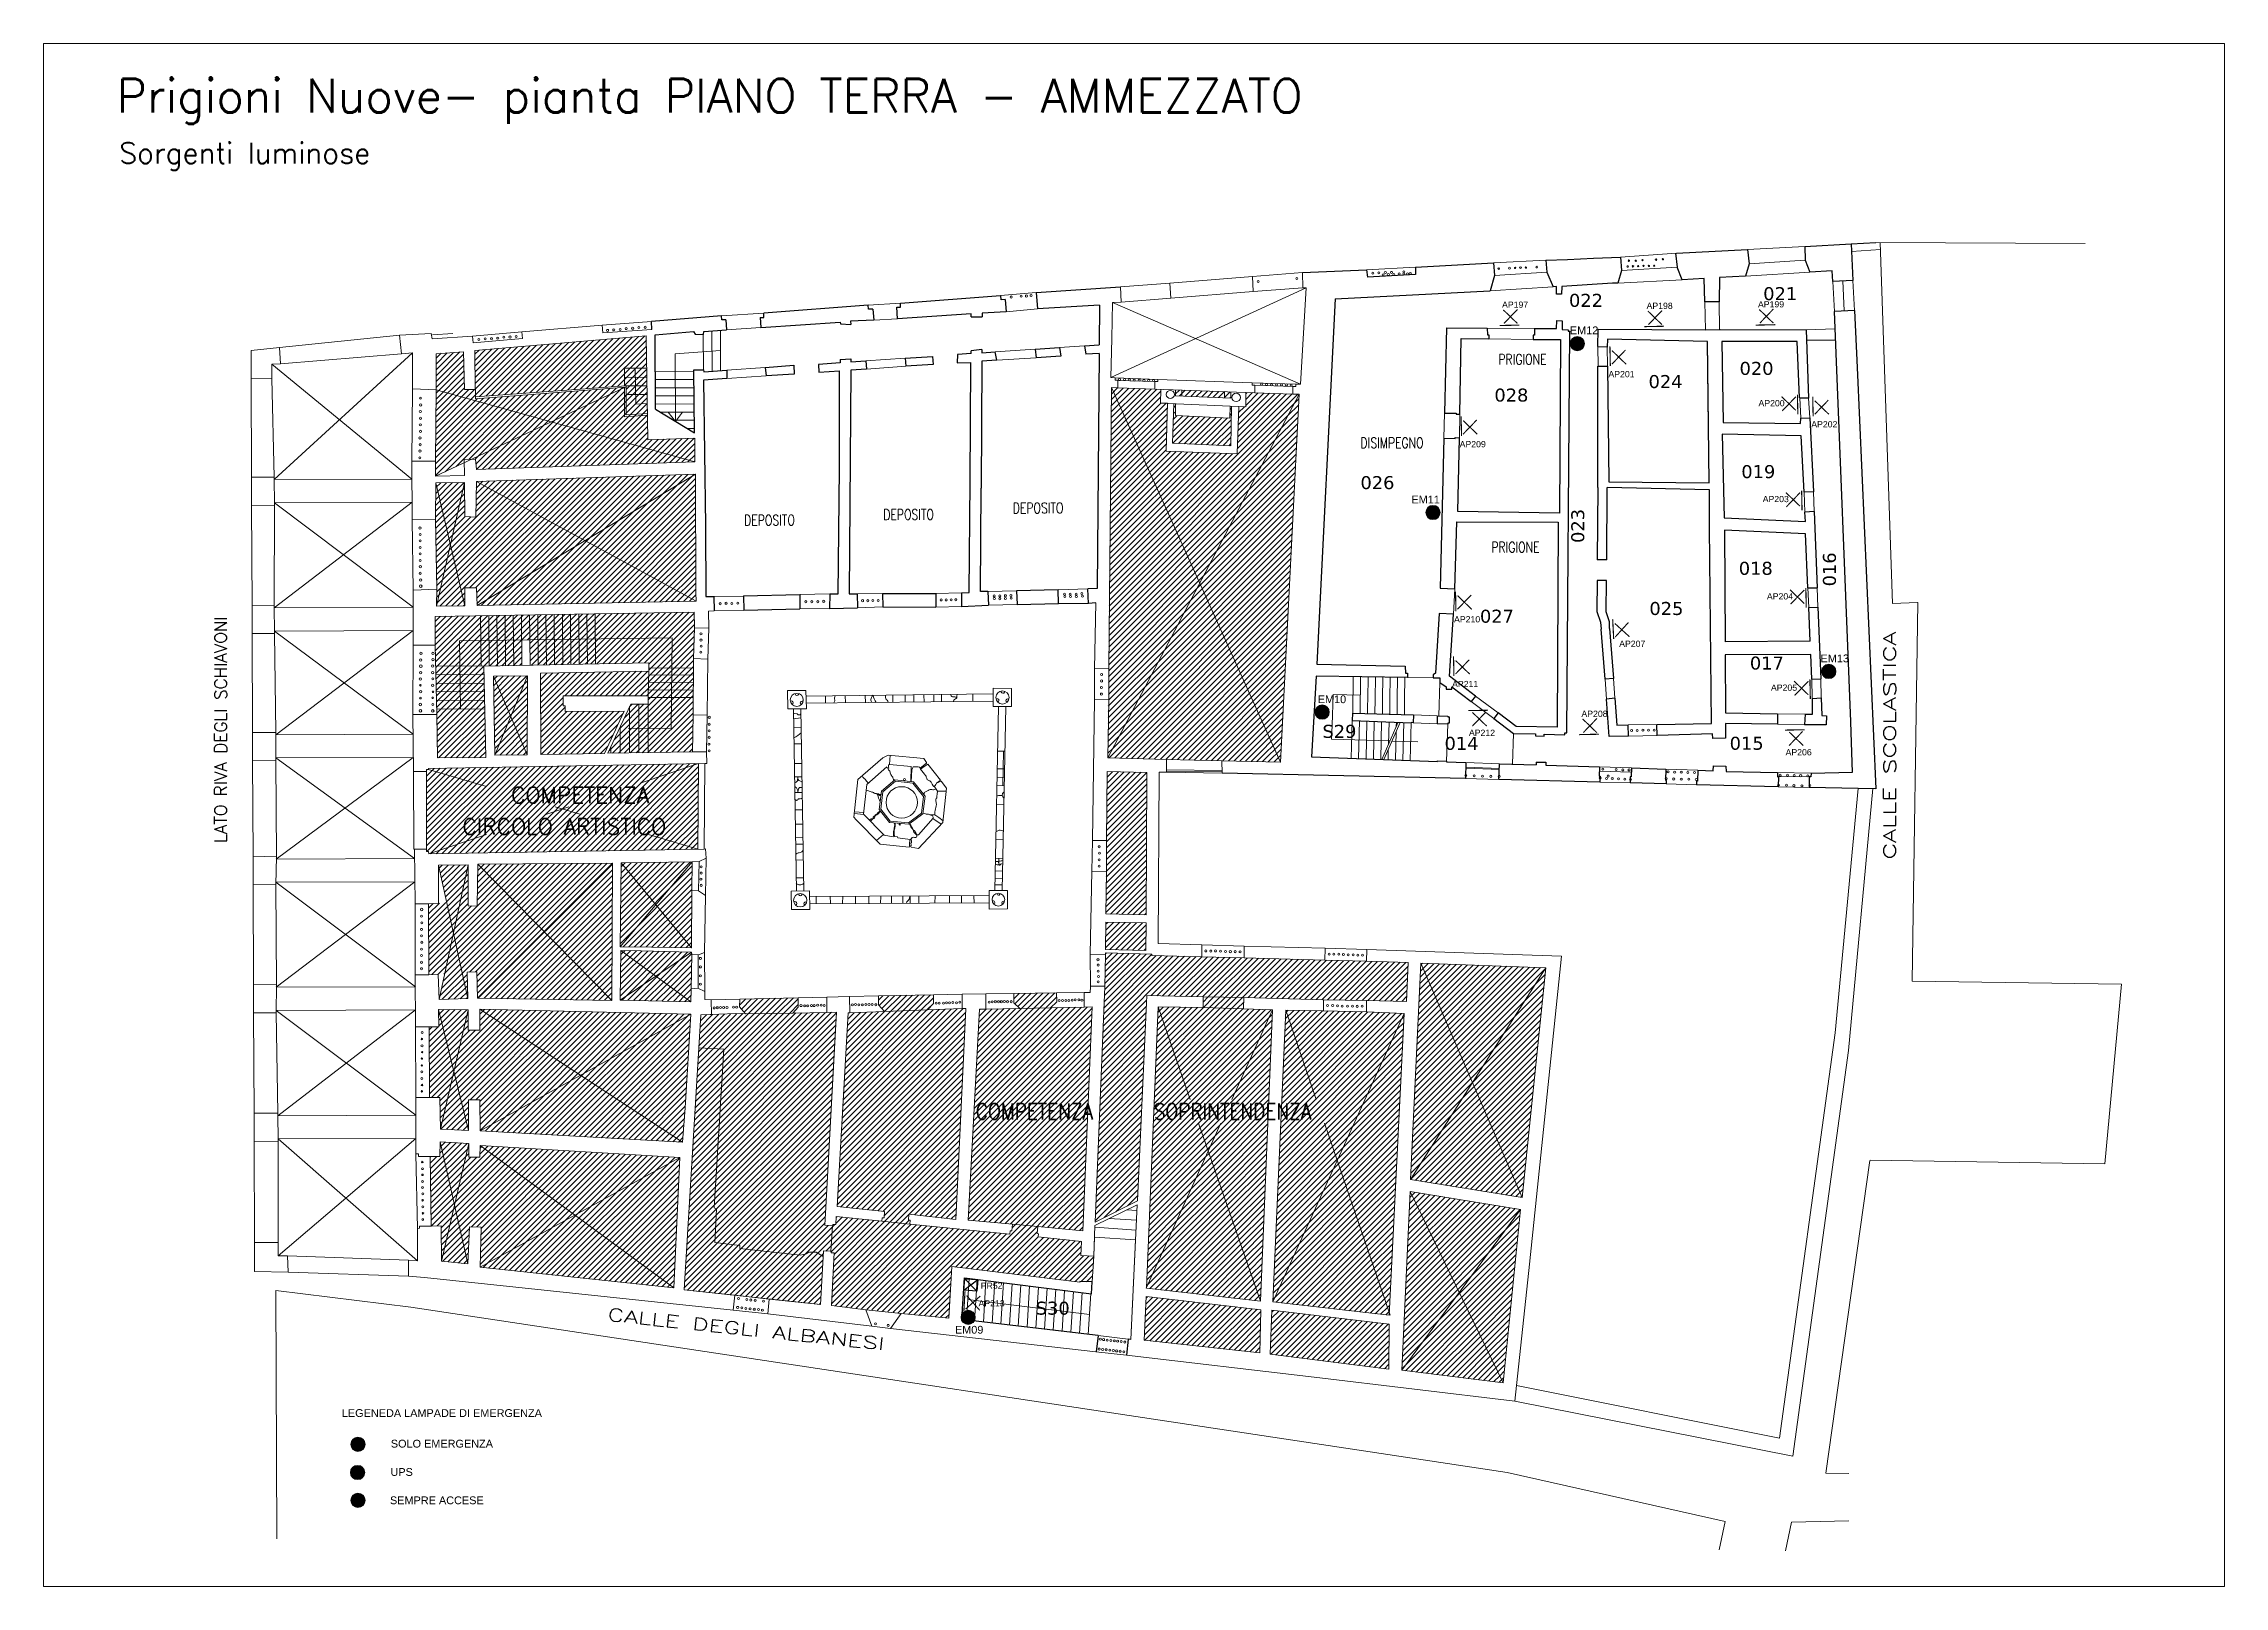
# Model space of a CAD drawing. Header units: metres. Extents: x 13 to 8413, y -14317 to -8377.
import ezdxf
from ezdxf.enums import TextEntityAlignment as Align

# ---------------------------------------------------------------- set-up
doc = ezdxf.new("R2010")
doc.units = ezdxf.units.M
doc.header["$LTSCALE"] = 0.0125
for name, color, linetype, lineweight in [('_fluorescenti', 30, 'Continuous', 30), ('LAMPADE DI EMERGENZA', 3, 'Continuous', 18), ('lampade di emergenza S.E.', 3, 'Continuous', 18), ('muri', 7, 'Continuous', 9), ('vani', 66, 'Continuous', 9)]:
    doc.layers.add(name, color=color, linetype=linetype, lineweight=lineweight)
doc.layers.add('_scritte', color=150, linetype='Continuous')
doc.layers.add('CODICE EMERGENZE', color=190, linetype='Continuous')
doc.styles.add('DITTA', font='COMPLEX.SHX', dxfattribs={"height": 60})
doc.styles.add('ducale_200', font='ARIAL.TTF', dxfattribs={"height": 1})
doc.styles.get("Standard").update_dxf_attribs({"font": 'romans.shx'})

msp = doc.modelspace()

# ---------------------------------------------------------------- texts
at = {"layer": '_scritte', "char_height": 24, "width": 1227.2, "attachment_point": 1, "line_spacing_factor": 0.75, "style": 'ducale_200'}
for s, insert in [('AP197', (5630.6, -9370.2)), ('AP198', (6187.3, -9374.6)), ('AP199', (6616.4, -9368.7)), ('AP201', (6040.4, -9637.5)), ('AP200', (6618.4, -9749.4)), ('AP209', (5467.3, -9907.2)), ('AP202', (6821.7, -9830.6)), ('AP203', (6634.6, -10118.5)), ('AP204', (6650.8, -10493.2)), ('AP210', (5445.8, -10581.4)), ('AP207', (6081.8, -10675.7)), ('AP211', (5438.1, -10830.8)), ('AP205', (6666.4, -10844.7)), ('AP208', (5936.4, -10945.4)), ('AP212', (5503.1, -11018.4)), ('AP206', (6722.7, -11093.4)), ('PR52', (3622.7, -13147.3)), ('AP213', (3614.1, -13215.2))]:
    msp.add_mtext(s, dxfattribs=dict(at, insert=insert))
at = {"layer": 'CODICE EMERGENZE', "style": 'ducale_200'}
for s, p in [('EM12', (5891.8, -9496)), ('EM11', (5281.5, -10147.4)), ('EM13', (6857.4, -10759.1)), ('EM10', (4920.7, -10916.4)), ('EM09', (3523.3, -13344))]:
    msp.add_text(s, height=30, dxfattribs=at).set_placement(p)
at = {"layer": 'muri', "width": 0.75}
for s, p in [('PRIGIONE', (5709.3, -9612.8)), ('DISIMPEGNO', (5206.8, -9934.6)), ('PRIGIONE', (5682.1, -10336.3))]:
    msp.add_text(s, height=40.58, dxfattribs=at).set_placement(p, align=Align.CENTER)
for p in [(3843.6, -10185.6), (2808.9, -10232.3), (3344.7, -10210.6)]:
    msp.add_text('DEPOSITO', height=40.75, rotation=0.16858, dxfattribs=at).set_placement(p, align=Align.CENTER)
at = {"layer": 'muri', "color": 252, "style": 'DITTA'}
msp.add_text('LATO RIVA DEGLI SCHIAVONI', height=47.248, rotation=90, dxfattribs=at).set_placement((718.7, -11018.3), align=Align.CENTER)
at = {"layer": 'muri', "style": 'DITTA', "width": 1.5}
for s, rotation, p in [('CALLE SCOLASTICA', 90, (7147.2, -11079)), ('CALLE DEGLI ALBANESI', 353.86813, (2715.8, -13350.1))]:
    msp.add_text(s, height=47.248, rotation=rotation, dxfattribs=at).set_placement(p, align=Align.CENTER)
at = {"layer": 'muri', "color": 252}
for s, p in [('COMPETENZA    ', (2164, -11300.9)), ('CIRCOLO ARTISTICO', (2018.7, -11422.5))]:
    msp.add_text(s, height=61.422, dxfattribs=at).set_placement(p, align=Align.CENTER)
at = {"layer": 'muri', "color": 252, "width": 0.85}
msp.add_text('COMPETENZA     SOPRINTENDENZA', height=61.422, dxfattribs=at).set_placement((4249.6, -12518.9), align=Align.CENTER)
at = {"layer": 'muri', "linetype": 'ByBlock', "lineweight": 30, "style": 'ducale_200'}
for s, p in [('LEGENEDA LAMPADE DI EMERGENZA ', (1552.9, -13664.8)), ('SOLO EMERGENZA ', (1552.9, -13782.6)), ('UPS', (1392.1, -13891.7)), ('SEMPRE ACCESE', (1527.6, -14000.8))]:
    msp.add_text(s, height=30, dxfattribs=at).set_placement(p, align=Align.CENTER)
at = {"layer": 'muri', "attachment_point": 1}
for s, insert, char_height, width in [('Prigioni Nuove- pianta PIANO TERRA - AMMEZZATO', (293.9, -8512.8), 130, 40000), ('Sorgenti luminose', (304.4, -8758.4), 80, 2778.71)]:
    msp.add_mtext(s, dxfattribs=dict(at, insert=insert, char_height=char_height, width=width))
at = {"layer": 'vani', "linetype": 'Continuous', "char_height": 50, "width": 2778.7, "attachment_point": 1}
for s, insert in [('{\\fVerdana|b0|i0|c0|p34;021}', (6636.6, -9314.7)), ('{\\fVerdana|b0|i0|c0|p34;022}', (5888.4, -9340.5)), ('{\\fVerdana|b0|i0|c0|p34;024}', (6194.9, -9653.1)), ('{\\fVerdana|b0|i0|c0|p34;020}', (6545.4, -9602.4)), ('{\\fVerdana|b0|i0|c0|p34;028}', (5601.2, -9705.2)), ('{\\fVerdana|b0|i0|c0|p34;026}', (5085.2, -10042.3)), ('{\\fVerdana|b0|i0|c0|p34;019}', (6552.2, -9999.9)), ('{\\fVerdana|b0|i0|c0|p34;018}', (6542.5, -10372.2)), ('{\\fVerdana|b0|i0|c0|p34;027}', (5545.5, -10556.6)), ('{\\fVerdana|b0|i0|c0|p34;025}', (6198.2, -10526.9)), ('{\\fVerdana|b0|i0|c0|p34;017}', (6585.2, -10737)), ('{\\fVerdana|b0|i0|c0|p34;014}', (5409.1, -11046.2)), ('{\\fVerdana|b0|i0|c0|p34;015}', (6507.3, -11045.8))]:
    msp.add_mtext(s, dxfattribs=dict(at, insert=insert))
at = {"layer": 'vani', "linetype": 'Continuous', "char_height": 50, "width": 2778.7, "attachment_point": 1, "rotation": 90}
for s, insert in [('{\\fVerdana|b0|i0|c0|p34;023}', (5897.2, -10299.5)), ('{\\fVerdana|b0|i0|c0|p34;016}', (6866.6, -10466.8))]:
    msp.add_mtext(s, dxfattribs=dict(at, insert=insert))
at = {"layer": 'vani', "color": 161, "linetype": 'Continuous', "char_height": 50, "attachment_point": 1}
for s, insert, width in [('{\\fVerdana|b0|i0|c0|p34;S29}', (4938.9, -11000), 2778.7), ('{\\fVerdana|b0|i0|c0|p34;S30}', (3834.6, -13220.9), 2778.72)]:
    msp.add_mtext(s, dxfattribs=dict(at, insert=insert, width=width))

# ---------------------------------------------------------------- blocks, each defined once
blk = doc.blocks.new('re')
at = {"const_width": 0.3}
for points in [[(51.55, 419.05), (51.66, 413.81)], [(55.72, 418.12), (52.08, 414.34)], [(52.09, 417.95), (55.87, 414.31)]]:
    blk.add_lwpolyline(points, dxfattribs=at)

# ---------------------------------------------------------------- hatches: boundary and pattern name
at = {"layer": 'LAMPADE DI EMERGENZA'}
for color, points in [(256, [(1196.4, -13770.5, 1), (1251.4, -13770.5, 1)]), (6, [(1194.8, -13878.6, 1), (1249.7, -13878.6, 1)]), (5, [(1196.4, -13985.9, 1), (1251.4, -13985.9, 1)])]:
    msp.add_hatch(color=color, dxfattribs=at).paths.add_polyline_path(points)
at = {"layer": 'lampade di emergenza S.E.'}
for color, points in [(5, [(5893.1, -9532.5, 1), (5948, -9532.5, 1)]), (5, [(5337.1, -10182.4, 1), (5392.1, -10182.4, 1)]), (5, [(6861.6, -10794.4, 1), (6916.6, -10794.4, 1)]), (5, [(4910.2, -10951, 1), (4965.2, -10951, 1)]), (3, [(3546.7, -13281.4, 1), (3601.7, -13281.4, 1)])]:
    msp.add_hatch(color=color, dxfattribs=at).paths.add_polyline_path(points)
at = {"layer": 'muri'}
h = msp.add_hatch(dxfattribs=at)
h.set_pattern_fill('ANSI31', color=252, scale=5, style=0)
h.paths.add_polyline_path([(1522.5, -9985), (1522.4, -10042.6), (1633.2, -9990.5), (1633, -9978), (1661.1, -9977.4), (1968.6, -9832.9), (1524.8, -9709.5)])
h.paths.add_polyline_path([(1630.2, -9563.1), (1524.6, -9570.8), (1524.8, -9709.5), (1968.6, -9832.9), (2250, -9700.6), (1676.2, -9744.3), (1676.3, -9737), (2250, -9694.7), (2250, -9626.3), (2336.2, -9626.3), (2334.3, -9502), (1674.5, -9558.8), (1675, -9709.3), (1633.6, -9709.3)])
h.paths.add_polyline_path([(2521.8, -9986.8), (1968.6, -9832.9), (1661.1, -9977.4), (1677, -9977), (1679.9, -10016.2)])
h.paths.add_polyline_path([(2521.8, -9986.8), (2520.8, -9896.1), (2340.3, -9902.2), (2338.9, -9807.7), (2250, -9814.4), (2250, -9700.6), (1968.6, -9832.9)])
h.paths.add_polyline_path([(2257.3, -9731.1), (2250, -9731.3), (2250, -9814.4), (2338.9, -9807.7), (2338.8, -9800.9), (2257.3, -9806)], flags=17)
h.paths.add_polyline_path([(2257.3, -9806), (2338.8, -9800.9), (2338.2, -9763.2), (2294, -9765.7), (2293.4, -9727.9), (2257.3, -9727.5)], flags=17)
h.paths.add_polyline_path([(2338.2, -9763.2), (2337.7, -9728.4), (2293.4, -9727.9), (2294, -9765.7)], flags=16)
h.paths.add_polyline_path([(2337.7, -9728.4), (2337.2, -9694.2), (2292.8, -9694.2), (2293.4, -9727.9)])
h.paths.add_polyline_path([(2292.8, -9694.2), (2257.3, -9694.2), (2257.3, -9727.5), (2293.4, -9727.9)], flags=17)
h.paths.add_polyline_path([(2292.3, -9662.1), (2250, -9661.5), (2250, -9694.2), (2292.8, -9694.2)], flags=17)
h.paths.add_polyline_path([(2292.3, -9662.1), (2292.8, -9694.2), (2337.2, -9694.2), (2336.7, -9662.7)])
h.paths.add_polyline_path([(2336.7, -9662.7), (2336.2, -9626.3), (2291.8, -9626.3), (2292.3, -9662.1)])
h.paths.add_polyline_path([(2250, -9626.3), (2250, -9661.5), (2292.3, -9662.1), (2291.8, -9626.3)], flags=16)
h = msp.add_hatch(dxfattribs=at)
h.set_pattern_fill('ANSI31', color=252, scale=5, style=0)
h.paths.add_polyline_path([(4126.1, -9701.7), (4112.1, -11126.5), (4466, -10454.8)])
h.paths.add_polyline_path([(4849.4, -9727), (4643.3, -9720), (4643.3, -9775.3), (4616.3, -9774.1), (4610.3, -9956.9), (4336.8, -9946.5), (4341.4, -9761.9), (4315, -9760.8), (4316.5, -9708.4), (4126.1, -9701.7), (4466, -10454.8)])
h = msp.add_hatch(dxfattribs=at)
h.set_pattern_fill('ANSI31', color=252, scale=5, style=0)
h.paths.add_polyline_path([(4466, -10454.8), (4112.1, -11126.5), (4776.8, -11143.4)])
h.paths.add_polyline_path([(4849.4, -9727), (4466, -10454.8), (4776.8, -11143.4)])
h = msp.add_hatch(dxfattribs=at)
h.set_pattern_fill('ANSI31', color=252, scale=5, style=0)
h.paths.add_polyline_path([(4588.3, -9772.8), (4583.6, -9772.6), (4582.1, -9818.7), (4372.2, -9809), (4372.2, -9763.3), (4366.3, -9763), (4361.7, -9915.9), (4586.1, -9925.6)])
h.paths.add_polyline_path([(4561.2, -9716.9), (4397.1, -9711.2), (4397.1, -9733.7), (4561.2, -9740.5)])
h.paths.add_polyline_path([(4397.1, -9711.2), (4373, -9710.3), (4373, -9732.7), (4397.1, -9733.7)])
h.paths.add_polyline_path([(4585.3, -9717.8), (4561.2, -9716.9), (4561.2, -9740.5), (4585.3, -9741.5)])
h = msp.add_hatch(dxfattribs=at)
h.set_pattern_fill('ANSI31', color=252, scale=5, style=0)
h.set_pattern_definition([(45, (75518.579, -4723.45), (-11.22532, 11.22532), [])])
h.paths.add_polyline_path([(2524.1, -10035), (1679.9, -10063.1), (2098.3, -10290.8)])
h.paths.add_polyline_path([(2526.2, -10523.7), (2524.9, -10491.7), (2524.1, -10035), (2098.3, -10290.8)])
h.paths.add_polyline_path([(2098.3, -10290.8), (1682.3, -10540.9), (2526.2, -10523.7)])
h.paths.add_polyline_path([(2098.3, -10290.8), (1679.9, -10063.1), (1678, -10200), (1635.9, -10198.1), (1633.9, -10067), (1580.1, -10305.6), (1635.6, -10541.7), (1635.6, -10473), (1680.6, -10473), (1682.3, -10540.9)])
h.paths.add_polyline_path([(1580.1, -10305.6), (1633.9, -10067), (1524.3, -10068)])
h.paths.add_polyline_path([(1580.1, -10305.6), (1526.7, -10542.5), (1635.6, -10541.7)])
h.paths.add_polyline_path([(1580.1, -10305.6), (1524.3, -10068), (1522.4, -10207.9), (1527, -10478.1), (1526.7, -10542.5)])
h = msp.add_hatch(dxfattribs=at)
h.set_pattern_fill('ANSI31', color=252, scale=5, style=0)
h.paths.add_polyline_path([(1712.5, -10939.6), (1526.5, -10938.2), (1527, -10959.8), (1530.6, -11127.6), (1716.3, -11126)])
h.paths.add_polyline_path([(1618.6, -10905.8), (1525.8, -10905.1), (1526.5, -10938.2), (1619.1, -10938.9)])
h.paths.add_polyline_path([(1711.8, -10906.5), (1618.6, -10905.8), (1619.1, -10938.9), (1712.5, -10939.6)])
h.paths.add_polyline_path([(1618.1, -10872.7), (1525.2, -10872), (1525.8, -10905.1), (1618.6, -10905.8)])
h.paths.add_polyline_path([(1711.2, -10873.4), (1618.1, -10872.7), (1618.6, -10905.8), (1711.8, -10906.5)])
h.paths.add_polyline_path([(1710.5, -10840.3), (1617.6, -10839.6), (1618.1, -10872.7), (1711.2, -10873.4)])
h.paths.add_polyline_path([(1617.6, -10839.6), (1524.5, -10838.9), (1525.2, -10872), (1618.1, -10872.7)])
h.paths.add_polyline_path([(1617.1, -10806.5), (1523.8, -10805.9), (1524.5, -10838.9), (1617.6, -10839.6)])
h.paths.add_polyline_path([(1709.8, -10807.2), (1617.1, -10806.5), (1617.6, -10839.6), (1710.5, -10840.3)])
h.paths.add_polyline_path([(1709.1, -10774.2), (1616.6, -10773.5), (1617.1, -10806.5), (1709.8, -10807.2)])
h.paths.add_polyline_path([(1616.6, -10773.5), (1523.2, -10772.8), (1523.8, -10805.9), (1617.1, -10806.5)])
h.paths.add_polyline_path([(1615.1, -10677.1), (1697, -10675.8), (1696.1, -10579.9), (1521.5, -10582.8), (1521.5, -10692.8), (1523.2, -10772.8), (1616.6, -10773.5)])
h.paths.add_polyline_path([(1697, -10675.8), (1615.1, -10677.1), (1616.6, -10773.5), (1697.9, -10774.1)])
h.paths.add_polyline_path([(1728.5, -10675.3), (1697, -10675.8), (1697.9, -10774.1), (1709.1, -10774.2), (1709.1, -10773.8), (1729.4, -10773.4)])
h.paths.add_polyline_path([(1727.6, -10579.4), (1696.1, -10579.9), (1697, -10675.8), (1728.5, -10675.3)])
h.paths.add_polyline_path([(1759.1, -10578.9), (1727.6, -10579.4), (1728.5, -10675.3), (1760, -10674.9)])
h.paths.add_polyline_path([(1760, -10674.9), (1728.5, -10675.3), (1729.4, -10773.4), (1760.9, -10772.8)])
h.paths.add_polyline_path([(1790.5, -10578.4), (1759.1, -10578.9), (1760, -10674.9), (1791.5, -10674.4)])
h.paths.add_polyline_path([(1791.5, -10674.4), (1760, -10674.9), (1760.9, -10772.8), (1792.4, -10772.1)])
h.paths.add_polyline_path([(1822, -10577.8), (1790.5, -10578.4), (1791.5, -10674.4), (1822.9, -10673.9)])
h.paths.add_polyline_path([(1822.9, -10673.9), (1791.5, -10674.4), (1792.4, -10772.1), (1823.9, -10771.5)])
h.paths.add_polyline_path([(1853.5, -10577.3), (1822, -10577.8), (1822.9, -10673.9), (1854.4, -10673.4)])
h.paths.add_polyline_path([(1854.4, -10673.4), (1822.9, -10673.9), (1823.9, -10771.5), (1855.4, -10770.9)])
h.paths.add_polyline_path([(1885, -10576.8), (1853.5, -10577.3), (1854.4, -10673.4), (1885.9, -10672.9)])
h.paths.add_polyline_path([(1917.4, -10672.5), (1885.9, -10672.9), (1886.9, -10770.2), (1918.3, -10769.6)])
h.paths.add_polyline_path([(1916.5, -10576.3), (1885, -10576.8), (1885.9, -10672.9), (1917.4, -10672.5)])
h.paths.add_polyline_path([(1948.9, -10672), (1917.4, -10672.5), (1918.3, -10769.6), (1949.8, -10768.9)])
h.paths.add_polyline_path([(1948, -10575.8), (1916.5, -10576.3), (1917.4, -10672.5), (1948.9, -10672)])
h.paths.add_polyline_path([(1979.5, -10575.3), (1948, -10575.8), (1948.9, -10672), (1980.4, -10671.5)])
h.paths.add_polyline_path([(1980.4, -10671.5), (1948.9, -10672), (1949.8, -10768.9), (1981.3, -10768.3)])
h.paths.add_polyline_path([(2011, -10574.7), (1979.5, -10575.3), (1980.4, -10671.5), (2011.9, -10671)])
h.paths.add_polyline_path([(2011.9, -10671), (1980.4, -10671.5), (1981.3, -10768.3), (2012.8, -10767.6)])
h.paths.add_polyline_path([(2042.5, -10574.2), (2011, -10574.7), (2011.9, -10671), (2043.4, -10670.5)])
h.paths.add_polyline_path([(2043.4, -10670.5), (2011.9, -10671), (2012.8, -10767.6), (2044.3, -10767)])
h.paths.add_polyline_path([(2074, -10573.7), (2042.5, -10574.2), (2043.4, -10670.5), (2074.9, -10670.1)])
h.paths.add_polyline_path([(2074.9, -10670.1), (2043.4, -10670.5), (2044.3, -10767), (2075.8, -10766.3)])
h.paths.add_polyline_path([(2105.5, -10573.2), (2074, -10573.7), (2074.9, -10670.1), (2106.4, -10669.6)])
h.paths.add_polyline_path([(2106.4, -10669.6), (2074.9, -10670.1), (2075.8, -10766.3), (2107.3, -10765.7)])
h.paths.add_polyline_path([(2137, -10572.7), (2105.5, -10573.2), (2106.4, -10669.6), (2137.9, -10669.1)])
h.paths.add_polyline_path([(2137.9, -10669.1), (2106.4, -10669.6), (2107.3, -10765.7), (2138.8, -10765.1)])
h.paths.add_polyline_path([(2518.7, -10566.4), (2137, -10572.7), (2137.9, -10669.1), (2434, -10664.6), (2432.6, -10780.8), (2516, -10781.4), (2516.2, -10745.1), (2520.5, -10625.9)])
h.paths.add_polyline_path([(2434, -10664.6), (2137.9, -10669.1), (2138.8, -10765.1), (2344.5, -10760.8), (2344.5, -10780.1), (2432.6, -10780.8)], flags=16)
h.paths.add_polyline_path([(2516, -10781.4), (2432.6, -10780.8), (2432.3, -10808.4), (2515.9, -10809)])
h.paths.add_polyline_path([(2432.6, -10780.8), (2344.5, -10780.1), (2344.5, -10792.9), (2344.1, -10807.7), (2432.3, -10808.4)])
h.paths.add_polyline_path([(2432.3, -10808.4), (2344.1, -10807.7), (2343.4, -10835.2), (2432, -10835.9)])
h.paths.add_polyline_path([(2515.9, -10809), (2432.3, -10808.4), (2432, -10835.9), (2515.7, -10836.6)])
h.paths.add_polyline_path([(2432, -10835.9), (2343.4, -10835.2), (2342.6, -10865.1), (2431.7, -10865.9)])
h.paths.add_polyline_path([(2515.7, -10836.6), (2432, -10835.9), (2431.7, -10865.9), (2515.6, -10866.6)])
h.paths.add_polyline_path([(2431.7, -10865.9), (2342.6, -10865.1), (2342.1, -10888.5), (2342.1, -10894.1), (2431.4, -10894.4)])
h.paths.add_polyline_path([(2515.6, -10866.6), (2431.7, -10865.9), (2431.4, -10894.4), (2515.4, -10894.6)])
h.paths.add_polyline_path([(2431.4, -10894.4), (2342.1, -10894.1), (2342.1, -10920.9), (2342.1, -11013.8), (2430, -11014.6)])
h.paths.add_polyline_path([(2515.4, -10894.6), (2431.4, -10894.4), (2430, -11014.6), (2342.1, -11013.8), (2342.1, -11107), (2512.6, -11104.1), (2515.1, -10961.5)])
h.paths.add_polyline_path([(2342.1, -11013.8), (2305.8, -11013.4), (2305.8, -11107.6), (2342.1, -11107)])
h.paths.add_polyline_path([(2342.1, -10920.9), (2305.8, -10920.9), (2305.8, -11013.4), (2342.1, -11013.8)])
h.paths.add_polyline_path([(2305.8, -10920.9), (2274.9, -10920.9), (2269.6, -10932.1), (2269.6, -11013.1), (2305.8, -11013.4)])
h.paths.add_polyline_path([(2305.8, -11013.4), (2269.6, -11013.1), (2269.6, -11108.2), (2305.8, -11107.6)])
h.paths.add_polyline_path([(2269.6, -10932.1), (2233.4, -11009.5), (2233.4, -11108.8), (2269.6, -11108.2)])
h.paths.add_polyline_path([(2233.4, -11009.5), (2197.2, -11086.9), (2197.2, -11109.5), (2233.4, -11108.8)])
h.paths.add_polyline_path([(2197.2, -11086.9), (2186.5, -11109.6), (2197.2, -11109.5)])
h = msp.add_hatch(dxfattribs=at)
h.set_pattern_fill('ANSI31', color=252, scale=5, style=0)
h.paths.add_polyline_path([(1877.3, -10810.6), (1745.9, -10812.9), (1812.4, -10968.2)])
h.paths.add_polyline_path([(1877.3, -10810.6), (1812.4, -10968.2), (1875.2, -11114.9)])
h.paths.add_polyline_path([(1812.4, -10968.2), (1751.1, -11117), (1875.2, -11114.9)])
h.paths.add_polyline_path([(1812.4, -10968.2), (1745.9, -10812.9), (1751.1, -11117)])
h = msp.add_hatch(dxfattribs=at)
h.set_pattern_fill('ANSI31', color=252, scale=5, style=0)
h.paths.add_polyline_path([(2344.5, -10792.9), (1926.8, -10801), (1927.9, -11114), (2173.2, -11109.9), (2248.8, -10947.8), (2021.9, -10948.5), (2021.9, -10927.2), (2014.7, -10927.2), (2014.7, -10888.5), (2342.1, -10888.5)])
h = msp.add_hatch(dxfattribs=at)
h.set_pattern_fill('ANSI31', color=252, scale=5, style=0)
h.paths.add_polyline_path([(2535.2, -11149.1), (1495, -11167.8), (1494.9, -11171.8), (1493.7, -11171.8), (1487.4, -11171.7), (1487.3, -11180.9), (1488.4, -11479.2), (1488.3, -11487.8), (1495.8, -11487.9), (1496.2, -11496.7), (2533, -11478.5)])
h.paths.add_polyline_path([(1647.9, -11539.5), (1533.8, -11540.1), (1591.4, -11801.1)])
h.paths.add_polyline_path([(1591.4, -11801.1), (1536.1, -12057.1), (1647.2, -12053.9)])
h.paths.add_polyline_path([(1685.7, -11536.7), (1682.4, -11697.5), (1648.5, -11696.9), (1647.9, -11539.5), (1591.4, -11801.1), (1647.2, -12053.9), (1644.2, -11952), (1681.4, -11950.9), (1684.4, -12052.5), (1941, -11795.8)])
h.paths.add_polyline_path([(2203.7, -11533), (1685.7, -11536.7), (1941, -11795.8)])
h.paths.add_polyline_path([(1941, -11795.8), (1684.4, -12052.5), (2201.9, -12060.7)])
h.paths.add_polyline_path([(2203.7, -11533), (1941, -11795.8), (2201.9, -12060.7)])
h.paths.add_polyline_path([(2237.6, -11531.7), (2234.3, -11854.2), (2371, -11692.7)])
h.paths.add_polyline_path([(2511, -11527.4), (2237.6, -11531.7), (2371, -11692.7)])
h.paths.add_polyline_path([(2509.3, -11637.7), (2511, -11527.4), (2371, -11692.7), (2508.2, -11858.2)])
h.paths.add_polyline_path([(2371, -11692.7), (2234.3, -11854.2), (2354.6, -11855.5), (2508.2, -11858.2)])
h.paths.add_polyline_path([(2508.5, -11875.3), (2312.9, -11870), (2236.9, -11868.6), (2371.4, -11967.4)])
h.paths.add_polyline_path([(2236.9, -11868.6), (2234.1, -12059.7), (2371.4, -11967.4)])
h.paths.add_polyline_path([(2371.4, -11967.4), (2234.1, -12059.7), (2505.7, -12066.1)])
h.paths.add_polyline_path([(1522.2, -11437.8), (2515.2, -11437.8), (2515.2, -11345.7), (1522.2, -11345.7)], flags=24)
h.paths.add_polyline_path([(1718.7, -11316.2), (2343.1, -11316.2), (2343.1, -11224.1), (1718.7, -11224.1)], flags=24)
h = msp.add_hatch(dxfattribs=at)
h.set_pattern_fill('ANSI31', color=252, scale=5, style=0)
h.paths.add_polyline_path([(4260.5, -11471.5), (4262.4, -11182.9), (4110.2, -11180.2), (4107.5, -11445.6), (4106.6, -11565.2), (4104.7, -11727.9), (4259.2, -11731.2)])
h = msp.add_hatch(dxfattribs=at)
h.set_pattern_fill('ANSI31', color=252, scale=5, style=0)
h.paths.add_polyline_path([(1497.3, -11961.9), (1557.1, -11960.1), (1591.4, -11801.1), (1565.5, -11683.6), (1494.9, -11689.5)])
h = msp.add_hatch(dxfattribs=at)
h.set_pattern_fill('ANSI31', color=252, scale=5, style=0)
h.paths.add_polyline_path([(4259.2, -11762.3), (4104.7, -11760.3), (4103.4, -11865), (4258.5, -11868.3)])
h = msp.add_hatch(dxfattribs=at)
h.set_pattern_fill('ANSI31', color=252, scale=5, style=0)
h.paths.add_polyline_path([(2509.2, -11884.7), (2508.5, -11875.3), (2371.4, -11967.4), (2505.7, -12066.1), (2507.8, -12016)])
h.paths.add_polyline_path([(1693.4, -12095.1), (2081.2, -12349.4), (2505.5, -12114.3)])
h.paths.add_polyline_path([(2474.2, -12607.2), (2484, -12474.9), (2505.5, -12114.3), (2081.2, -12349.4)])
h.paths.add_polyline_path([(2081.2, -12349.4), (1694.6, -12563.6), (2474.2, -12607.2)])
h.paths.add_polyline_path([(2081.2, -12349.4), (1693.4, -12095.1), (1692.7, -12175.7), (1648.4, -12175.3), (1647.9, -12096.9), (1593, -12333.8), (1649, -12561.4), (1649, -12443.5), (1693.5, -12443.5), (1694.6, -12563.6)])
h.paths.add_polyline_path([(1647.9, -12096.9), (1537.2, -12095.7), (1534.4, -12095.7), (1593, -12333.8)])
h.paths.add_polyline_path([(1541.5, -12556.1), (1649, -12561.4), (1593, -12333.8)])
h.paths.add_polyline_path([(1593, -12333.8), (1534.4, -12095.7), (1535.5, -12162.3), (1498.2, -12162.7), (1499.3, -12434.6), (1539, -12435.4), (1541.5, -12556.1)])
h = msp.add_hatch(dxfattribs=at)
h.set_pattern_fill('ANSI31', color=252, scale=5, style=0)
h.paths.add_polyline_path([(5269.3, -11914.9), (5108.4, -11910.4), (5107, -11910.4), (4948, -11906), (4637.9, -11897.4), (4473.9, -11892.9), (4281.1, -11887.5), (4281.1, -11882.9), (4103.2, -11877.9), (4103.1, -11884.3), (4101, -12007.6), (4063.3, -12914.2), (4225.9, -12833.2), (4262.4, -12042.3), (4478.9, -12046.8), (4635.6, -12049.5), (4943.3, -12058.6), (5108.4, -12061.1), (5262, -12065.3)])
h.paths.add_polyline_path([(3511.2, -13085.7), (4004.4, -13145.8), (4004.4, -13143.3), (4052.3, -13145.1), (4057.8, -13045.5), (4008.2, -13043.4), (4010.3, -12988.6), (3843.9, -12971.8), (3845, -12959.4), (3839.9, -12959), (3842.5, -12931.6), (3745.1, -12922.5), (3742.7, -12948.6), (3736, -12948), (3734.8, -12960.8), (3349, -12922), (3241.8, -12911.2), (3066.1, -12893.5), (3064.4, -12924.4), (3052.6, -12923.4), (3051.9, -12928.9), (3045.7, -13026.9), (3046.3, -13032.4), (3058.6, -13032.4), (3047.7, -13235.8), (3499.8, -13284.6)])
h.paths.add_polyline_path([(4051.9, -12086), (3618.3, -12094.6), (3573.9, -12906.5), (3745.1, -12922.5), (3842.5, -12931.6), (4016.5, -12947.9)])
h.paths.add_polyline_path([(3565.4, -12092.2), (3112.2, -12109.2), (3070.1, -12854.5), (3251.4, -12874.2), (3250.9, -12898), (3243.3, -12898), (3241.8, -12911.2), (3349, -12922), (3350.4, -12907.5), (3344.1, -12907), (3346.1, -12884.5), (3526.6, -12904.1)])
h.paths.add_polyline_path([(3440.1, -12039.1), (3228.5, -12043.8), (3228.5, -12078), (3251.9, -12104), (3418, -12097.7), (3440.8, -12072.7)])
h.paths.add_polyline_path([(3914.7, -12032.1), (3750.1, -12034.3), (3750.3, -12070.1), (3773.3, -12091.5), (3891.4, -12089.2), (3916.1, -12066.4)])
h.paths.add_polyline_path([(2919.3, -12050.8), (2694.1, -12055.8), (2693.4, -12086.3), (2716.2, -12112.8), (2898.9, -12109.5), (2919.9, -12086.6)])
h.paths.add_polyline_path([(3066.5, -12106.4), (2544.7, -12116), (2536.9, -12243.3), (2632.9, -12249.2), (2595.5, -12859.5), (2605.3, -12863.1), (2598.1, -12993.3), (2694.6, -13004.1), (2694.6, -13016.5), (2927.6, -13041.5), (2950.8, -13037.1), (2960.6, -13029.9), (2988.3, -13030.8), (3015.8, -13046.9), (3017, -13025.6), (3045.7, -13026.9), (3051.9, -12928.9), (3022.4, -12926.6)])
h.paths.add_polyline_path([(3015.8, -13046.9), (2988.3, -13030.8), (2960.6, -13029.9), (2950.8, -13037.1), (2927.6, -13041.5), (2694.6, -13016.5), (2694.6, -13004.1), (2598.1, -12993.3), (2605.3, -12863.1), (2595.5, -12859.5), (2632.9, -12249.2), (2536.9, -12243.3), (2479.8, -13175.4), (3004.8, -13232)])
h.paths.add_polyline_path([(3494.6, -12534.2), (5004.6, -12534.2), (5004.6, -12442.1), (3494.6, -12442.1)], flags=9)
h = msp.add_hatch(dxfattribs=at)
h.set_pattern_fill('ANSI31', color=252, scale=5, style=0)
h.paths.add_polyline_path([(5254, -12111.8), (5108.4, -12105.3), (4941.5, -12101.1), (4797.3, -12098.8), (4747.9, -13221.5)])
h.paths.add_polyline_path([(5254, -12111.8), (4995.6, -12678.3), (5196.3, -13264.8)])
h.paths.add_polyline_path([(5702.1, -12866.1), (5276.3, -12797.1), (5465.6, -13186)])
h.paths.add_polyline_path([(5276.3, -12797.1), (5244.5, -13485.1), (5465.6, -13186)])
h.paths.add_polyline_path([(5702.1, -12866.1), (5465.6, -13186), (5634.4, -13533.1)])
h.paths.add_polyline_path([(5516.7, -12377.6), (5278.6, -12750.1), (5708.2, -12819.9)])
h.paths.add_polyline_path([(5799.4, -11935.2), (5516.7, -12377.6), (5708.2, -12819.9)])
h.paths.add_polyline_path([(5799.4, -11935.2), (5317.5, -11917.7), (5516.7, -12377.6)])
h.paths.add_polyline_path([(5317.5, -11917.7), (5278.6, -12750.1), (5516.7, -12377.6)])
h.paths.add_polyline_path([(4499.2, -12641.9), (4700.4, -13218.9), (4745.9, -12097.4), (4635.2, -12093.4), (4478.9, -12088.4), (4305.4, -12086.1), (4261.2, -13167.3)])
h.paths.add_polyline_path([(3494.6, -12534.2), (5004.6, -12534.2), (5004.6, -12442.1), (3494.6, -12442.1)], flags=25)
h.paths.add_polyline_path([(3494.6, -12534.2), (5004.6, -12534.2), (5004.6, -12442.1), (3494.6, -12442.1)], flags=25)
h = msp.add_hatch(dxfattribs=at)
h.set_pattern_fill('ANSI31', color=252, scale=5, style=0)
h.paths.add_polyline_path([(4635.6, -12049.5), (4478.9, -12046.8), (4478.9, -12088.4), (4635.2, -12093.4)])
h = msp.add_hatch(dxfattribs=at)
h.set_pattern_fill('ANSI31', color=252, scale=5, style=0)
h.paths.add_polyline_path([(1595.8, -12848.3), (1540.5, -12605.6), (1539.4, -12661.6), (1502.2, -12661.7), (1505.9, -12929.8), (1507.1, -12929.8), (1543.7, -12928.8), (1545.7, -13065.5)])
h.paths.add_polyline_path([(1650.2, -12612.2), (1540.5, -12605.6), (1595.8, -12848.3)])
h.paths.add_polyline_path([(1545.7, -13065.5), (1647.3, -13075), (1595.8, -12848.3)])
h.paths.add_polyline_path([(1694.2, -12620.2), (1693, -12664.3), (1651.2, -12664.9), (1650.2, -12612.2), (1595.8, -12848.3), (1647.3, -13075), (1652.8, -12932.2), (1697.7, -12933.7), (1694.6, -13088.1), (2059.3, -12887.9)])
h.paths.add_polyline_path([(1694.6, -13088.1), (2440.4, -13167.3), (2059.3, -12887.9)])
h.paths.add_polyline_path([(2059.3, -12887.9), (2440.4, -13167.3), (2463.1, -12666.3)])
h.paths.add_polyline_path([(2463.1, -12666.3), (1694.2, -12620.2), (2059.3, -12887.9)])
h = msp.add_hatch(dxfattribs=at)
h.set_pattern_fill('ANSI31', color=252, scale=5, style=0)
h.paths.add_polyline_path([(4499.2, -12641.9), (4261.2, -13167.3), (4261.1, -13168.6), (4700.4, -13218.9)])
h.paths.add_polyline_path([(4995.6, -12678.3), (4747.9, -13221.5), (5195.9, -13273.4), (5196.3, -13264.8)])
h = msp.add_hatch(dxfattribs=at)
h.set_pattern_fill('ANSI31', color=252, scale=5, style=0)
h.paths.add_polyline_path([(5465.6, -13186), (5244.5, -13485.1), (5634.4, -13533.1)])
h = msp.add_hatch(dxfattribs=at)
h.set_pattern_fill('ANSI31', color=252, scale=5, style=0)
h.paths.add_polyline_path([(5195.9, -13307.1), (4744, -13254.2), (4737.5, -13422.8), (5194.4, -13481.1)])
h.paths.add_polyline_path([(4701.5, -13251.9), (4259.8, -13201.2), (4252.2, -13369.6), (4698.2, -13418.1)])

# ---------------------------------------------------------------- linework, layer by layer
at = {"layer": '_fluorescenti'}
for p, q in [((3558.1, -13177), (3611.4, -13136.1)), ((3561.4, -13132.4), (3608.2, -13180.6))]:
    msp.add_line(p, q, dxfattribs=at)
msp.add_lwpolyline([(3561.4, -13132.4), (3611.4, -13136.1), (3608.2, -13180.6), (3558.1, -13177)], close=True, dxfattribs=at)
at = {"layer": 'LAMPADE DI EMERGENZA'}
msp.add_circle((1223.9, -13770.5), 27.5, dxfattribs=at)
at = {"layer": 'LAMPADE DI EMERGENZA', "color": 6}
msp.add_circle((1222.2, -13878.6), 27.5, dxfattribs=at)
at = {"layer": 'LAMPADE DI EMERGENZA', "color": 5}
msp.add_circle((1223.9, -13985.9), 27.5, dxfattribs=at)
at = {"layer": 'lampade di emergenza S.E.', "color": 5}
for centre in [(5920.6, -9532.5), (5364.6, -10182.4), (6889.1, -10794.4), (4937.7, -10951)]:
    msp.add_circle(centre, 27.5, dxfattribs=at)
at = {"layer": 'lampade di emergenza S.E.', "color": 3}
msp.add_circle((3574.2, -13281.4), 27.5, dxfattribs=at)
at = {"layer": 'muri', "linetype": 'Continuous', "ltscale": 0.1}
msp.add_line((5933, -8377.1), (13, -8377.1), dxfattribs=at)
at = {"layer": 'muri', "color": 252}
for p, q in [((7071, -9142.9), (7876.5, -9146.8)), ((7087.7, -9142.9), (7134.9, -10533.2)), ((4876.3, -9317), (4123.2, -9662.8)), ((5584.2, -9329.5), (5827.3, -9314)), ((6076.1, -9298.8), (6324.1, -9285.9)), ((6568.2, -9272), (6815.6, -9257.3)), ((6904.2, -9292.8), (6910.7, -9407.9)), ((6943.1, -9291), (6948.6, -9406.1)), ((6982.1, -9289.2), (6987.6, -9404.2)), ((4129.6, -9373.7), (4854.3, -9688.6)), ((2624.1, -9424.5), (2787.1, -9414.9)), ((2775.9, -9470.4), (2642.9, -9478.5)), ((1434.2, -9567.6), (901.6, -10055.8)), ((922.1, -9547.5), (1384.3, -9500.1)), ((924.8, -9610.5), (1392.1, -9571.5)), ((892.5, -9611.5), (1431.6, -10053.5)), ((812.3, -9667.1), (813.8, -10046.5)), ((892.5, -9666.2), (901.5, -10046.2)), ((2250, -9700.6), (1522.4, -10042.6)), ((1524.8, -9709.5), (2521.8, -9986.8)), ((4849.4, -9727), (4112.1, -11126.5)), ((4126.1, -9701.7), (4776.8, -11143.4)), ((4316.5, -9708.4), (4315, -9760.8)), ((4643.3, -9775.3), (4643.3, -9720)), ((4849.4, -9727), (4776.8, -11143.4)), ((2446.6, -9831.4), (2419, -9796.1)), ((2446.6, -9831.4), (2474.1, -9796.1)), ((4315, -9760.8), (4341.4, -9761.9)), ((4341.4, -9761.9), (4336.8, -9946.5)), ((4610.3, -9956.9), (4616.3, -9774.1)), ((4616.3, -9774.1), (4643.3, -9775.3)), ((4336.8, -9946.5), (4610.3, -9956.9)), ((901.6, -10055.8), (1431.6, -10053.5)), ((1524.3, -10068), (1635.6, -10541.7)), ((1633.9, -10067), (1526.7, -10542.5)), ((1679.9, -10063.1), (2526.2, -10523.7)), ((1682.3, -10540.9), (2524.1, -10035)), ((2524.9, -10491.7), (2524.1, -10035)), ((814.2, -10155), (815.7, -10539.5)), ((902, -10154.4), (901.3, -10540)), ((1432, -10142.4), (901.4, -10549.7)), ((902, -10144.8), (1432, -10142.4)), ((902, -10144.8), (1436.7, -10547.4)), ((901.4, -10549.7), (1436.7, -10547.4)), ((7134.9, -10533.2), (7231.2, -10528.9)), ((7231.7, -10529.4), (7210.5, -11987.1)), ((7231.2, -10528.9), (7231.7, -10529.4)), ((816.2, -10648.4), (817.7, -11030)), ((902.2, -10638.7), (1436.7, -10636.4)), ((902.2, -10638.7), (1435.8, -11036.1)), ((902.7, -10648.4), (907.7, -11029.4)), ((1436.7, -10636.4), (907.5, -11038.4)), ((1745.9, -10812.9), (1875.2, -11114.9)), ((1751.1, -11117), (1877.3, -10810.6)), ((907.5, -11038.4), (1435.8, -11036.1)), ((5674.9, -11033.1), (5671, -11151.1)), ((818.1, -11136.9), (819.6, -11505.7)), ((907.7, -11136.4), (910.6, -11508.2)), ((907.9, -11127.4), (1436.9, -11125.1)), ((907.9, -11127.4), (1441.7, -11514.9)), ((1436.9, -11125.1), (908.9, -11517.2)), ((1494.9, -11171.8), (1718.7, -11237.9)), ((2535.2, -11149.1), (2311, -11224.1)), ((2035.6, -11316.2), (1947.4, -11345.7)), ((1983.7, -11316.2), (2083.6, -11345.7)), ((1718.7, -11422.2), (1496.2, -11496.7)), ((2343.1, -11422.4), (2533, -11478.5)), ((908.9, -11517.2), (1441.7, -11514.9)), ((1533.8, -11540.1), (1647.2, -12053.9)), ((1647.9, -11539.5), (1536.1, -12057.1)), ((2203.7, -11533), (1684.4, -12052.5)), ((1685.7, -11536.7), (2201.9, -12060.7)), ((2511, -11527.4), (2234.3, -11854.2)), ((2237.6, -11531.7), (2508.2, -11858.2)), ((820, -11613.5), (821.5, -11999.6)), ((907.7, -11615.2), (909.8, -12000.8)), ((907.9, -11606.2), (1442.8, -11603.8)), ((907.9, -11606.2), (1444.8, -12008.2)), ((1442.8, -11603.8), (909.3, -12010.5)), ((2508.5, -11875.3), (2234.1, -12059.7)), ((2236.9, -11868.6), (2505.7, -12066.1)), ((5317.5, -11917.7), (5708.2, -12819.9)), ((909.3, -12010.5), (1444.8, -12008.2)), ((5278.6, -12750.1), (5799.4, -11935.2)), ((7210.5, -11987.1), (8016.3, -11998.8)), ((8016.3, -11998.8), (7953, -12689.9)), ((1534.4, -12095.7), (1649, -12561.4)), ((1693.4, -12095.1), (2474.2, -12607.2)), ((2919.3, -12050.8), (3029.5, -12048.3)), ((3116.7, -12046.3), (3228.5, -12043.8)), ((3565.4, -12092.2), (3526.6, -12904.1)), ((3573.9, -12906.5), (3618.3, -12094.6)), ((4051.9, -12086), (4016.5, -12947.9)), ((4305.4, -12086.1), (4429.5, -12442.1)), ((822, -12109.2), (823.5, -12495.4)), ((909.1, -12109.2), (914.8, -12495.4)), ((909.2, -12099.5), (1445.1, -12097.2)), ((909.2, -12099.5), (1446.3, -12503.1)), ((1445.1, -12097.2), (915, -12505.5)), ((1541.5, -12556.1), (1647.9, -12096.9)), ((2505.5, -12114.3), (1694.6, -12563.6)), ((2479.8, -13175.4), (2544.7, -12116)), ((2544.7, -12116), (2586.1, -12115.2)), ((2898.9, -12109.5), (3030, -12107.1)), ((3066.5, -12106.4), (3022.4, -12926.6)), ((3070.1, -12854.5), (3112.2, -12109.2)), ((3118.1, -12109), (3251.9, -12104)), ((4589.7, -12442.1), (4745.9, -12097.4)), ((4747.9, -13221.5), (5254, -12111.8)), ((4797.3, -12098.8), (4914.8, -12442.1)), ((915, -12505.5), (1446.3, -12503.1)), ((915.8, -12594.5), (1446.5, -12592.1)), ((915.8, -12594.5), (1453.6, -13063.9)), ((1446.5, -12592.1), (916.3, -13044.4)), ((4260.4, -13169), (4548, -12534.2)), ((4461.7, -12534.2), (4700.4, -13218.9)), ((4946.3, -12534.2), (5199.3, -13273.4)), ((823.9, -12605.7), (825.5, -12992.9)), ((916.3, -12604.5), (916.3, -12993.7)), ((1540.5, -12605.6), (1647.3, -13075)), ((1650.2, -12612.2), (1545.7, -13065.5)), ((1694.2, -12620.2), (2440.4, -13167.3)), ((1694.6, -13088.1), (2463.1, -12666.3)), ((6877.8, -13880.6), (7047.7, -12677.2)), ((7953, -12689.9), (7048.3, -12676.7)), ((5276.3, -12797.1), (5634.4, -13533.1)), ((3022.4, -12926.6), (3051.9, -12928.9)), ((3051.9, -12928.9), (3045.7, -13026.9)), ((3051.9, -12928.9), (3052.6, -12923.4)), ((3052.6, -12923.4), (3064.4, -12924.4)), ((3064.4, -12924.4), (3066.1, -12893.5)), ((3066.1, -12893.5), (3241.8, -12911.2)), ((3251.4, -12874.2), (3070.1, -12854.5)), ((3241.8, -12911.2), (3243.3, -12898)), ((3241.8, -12911.2), (3349, -12922)), ((3243.3, -12898), (3250.9, -12898)), ((3250.9, -12898), (3251.4, -12874.2)), ((3346.1, -12884.5), (3344.1, -12907)), ((3344.1, -12907), (3350.4, -12907.5)), ((3526.6, -12904.1), (3346.1, -12884.5)), ((3350.4, -12907.5), (3349, -12922)), ((3349, -12922), (3734.8, -12960.8)), ((3745.1, -12922.5), (3573.9, -12906.5)), ((3742.7, -12948.6), (3745.1, -12922.5)), ((3745.1, -12922.5), (3842.5, -12931.6)), ((3842.5, -12931.6), (3839.9, -12959)), ((4016.5, -12947.9), (3842.5, -12931.6)), ((5244.5, -13485.1), (5702.1, -12866.1)), ((3734.8, -12960.8), (3736, -12948)), ((3736, -12948), (3742.7, -12948.6)), ((3839.9, -12959), (3845, -12959.4)), ((3845, -12959.4), (3843.9, -12971.8)), ((3843.9, -12971.8), (4010.3, -12988.6)), ((4010.3, -12988.6), (4008.2, -13043.4)), ((4057.8, -13045.5), (4060.8, -12972.4)), ((4060.8, -12972.4), (4219, -12983)), ((4219, -12983), (4201.3, -13366.7)), ((952.9, -13044.5), (1419, -13061.7)), ((3017, -13025.6), (3004.8, -13232)), ((3045.7, -13026.9), (3017, -13025.6)), ((3046.3, -13032.4), (3045.7, -13026.9)), ((3058.6, -13032.4), (3046.3, -13032.4)), ((3047.7, -13235.8), (3058.6, -13032.4)), ((3511.2, -13085.7), (3499.8, -13284.6)), ((4004.4, -13145.8), (3511.2, -13085.7)), ((4008.2, -13043.4), (4057.8, -13045.5)), ((5680.2, -13603.5), (5737, -13077.1)), ((907.8, -13178.5), (911.6, -14134.2)), ((954.7, -13107.2), (1418.6, -13123.1)), ((3004.8, -13232), (2479.8, -13175.4)), ((4036.9, -13346.8), (4046.7, -13190)), ((6699.4, -13747), (5686.7, -13543.5)), ((6878.2, -13881.2), (6877.8, -13880.6)), ((6878.2, -13881.2), (6966.8, -13882.5)), ((6745.7, -14070.4), (6722.9, -14180.6)), ((6745.7, -14070.4), (6966.8, -14064.4))]:
    msp.add_line(p, q, dxfattribs=at)
at = {"layer": 'muri', "linetype": 'ByBlock', "lineweight": 30}
for p, q in [((3189.2, -9383.8), (2787.1, -9414.9)), ((2352.6, -9475.8), (2352.6, -9475.8)), ((2624.1, -9424.5), (2354.5, -9447.5)), ((2640.5, -9440.2), (2642.9, -9478.5)), ((2772.8, -9431.9), (2775.9, -9470.4)), ((6413.7, -9478.7), (6471.3, -9477.8)), ((6421.8, -9523.7), (6036.5, -9514.7)), ((6426, -9846.2), (6421.8, -9523.7)), ((5999.7, -10086.1), (5999.7, -9619.3)), ((6036.6, -9619), (6042.5, -10064.9)), ((2555.1, -9673), (2562.9, -10232.6)), ((5999.7, -10086.1), (5997.4, -10364.7)), ((6033.6, -10364.7), (6036, -10086.1)), ((6429.7, -10094.5), (6036, -10086.1)), ((6430.2, -10240.3), (6429.7, -10094.5)), ((2562.9, -10232.6), (2563.9, -10506)), ((6033.8, -10364.7), (5997.4, -10364.7)), ((5996.7, -10443.9), (5995.7, -10564.1)), ((6033.2, -10444.2), (5996.7, -10443.9)), ((6031.8, -10565.3), (6032.9, -10444.2)), ((5995.7, -10564.1), (6010.2, -10605.1)), ((6045.1, -10602.7), (6031.8, -10565.3)), ((6010.2, -10605.1), (6012.1, -10631.6)), ((6045.1, -10629.1), (6045.1, -10602.7)), ((6045.1, -10629.1), (6059.5, -10821.7)), ((6817.7, -10678.4), (6490, -10680.3)), ((6819.9, -10728.6), (6490.3, -10730.5)), ((4052.3, -13145.1), (4004.4, -13143.3)), ((4004.4, -13143.3), (4004.4, -13145.8)), ((4049.7, -13190.4), (4052.3, -13145.1)), ((4046.7, -13190), (4049.7, -13190.4))]:
    msp.add_line(p, q, dxfattribs=at)
at = {"layer": 'muri'}
msp.add_line((4057.8, -13045.5), (4052.3, -13145.1), dxfattribs=at)
msp.add_lwpolyline([(13, -14317.1), (13, -8377.1), (8413, -8377.1), (8413, -14317.1)], close=True, dxfattribs=at)
at = {"layer": 'muri', "linetype": 'ByBlock', "lineweight": 30}
for points in [[(6796.6, -9158.3), (6975.4, -9147.9)], [(6975.4, -9147.9), (7071, -9142.9)], [(6975.4, -9147.9), (6982.1, -9289.2)], [(5296.8, -9238.2), (5598.3, -9221.3)], [(5296.8, -9238.2), (5297.5, -9265.8)], [(5598.3, -9221.3), (5601.9, -9270.1)], [(5799.7, -9211.4), (5882.5, -9207.9)], [(5799.7, -9211.4), (5803.2, -9257)], [(5882.5, -9207.9), (5982.5, -9203), (6086.6, -9198.7)], [(6086.6, -9198.7), (6090.9, -9250.4)], [(6299.3, -9183.8), (6305.6, -9238.3)], [(6302.8, -9183.8), (6576.5, -9170.3)], [(6324.1, -9285.9), (6305.6, -9238.3), (6305.6, -9238.3)], [(6582, -9224.4), (6582, -9224.4), (6568.2, -9272)], [(6576.5, -9170.3), (6582, -9224.4)], [(6796.6, -9158.3), (6798, -9210.7)], [(6798, -9210.7), (6798, -9210.7), (6815.6, -9257.3)], [(3836.2, -9335.7), (4160.7, -9312.9)], [(4861.5, -9258.3), (5108.9, -9248.2)], [(5108.9, -9248.2), (5112.4, -9276.5)], [(5297.5, -9265.8), (5112.4, -9276.5)], [(5601.9, -9270.1), (5585.4, -9329.4)], [(5803.2, -9257), (5827.3, -9314)], [(6056.2, -9299.9), (5861.3, -9312.6), (5859.8, -9342.3), (5840, -9342.3), (5840, -9312.6), (5827.3, -9314)], [(6076.1, -9298.8), (6056.2, -9299.9)], [(6090.9, -9250.4), (6090.9, -9250.4), (6076.1, -9298.8)], [(6568.2, -9272), (6467.7, -9277.9), (6467, -9371.3), (6411.8, -9371.3), (6409.7, -9281.4), (6324.1, -9285.9)], [(6904.2, -9292.8), (6902.2, -9252.5), (6815.7, -9257.5)], [(6982.1, -9289.2), (6904.2, -9292.8)], [(3206.5, -9399.4), (3190.9, -9399.9), (3189.2, -9383.8)], [(3206.5, -9399.4), (3210.4, -9441.8)], [(3302.5, -9436.8), (3299.6, -9392.3), (3313.1, -9391.6), (3313.8, -9376.3)], [(3313.8, -9376.3), (3699.2, -9347)], [(3717.2, -9362.6), (3701.3, -9363), (3700.1, -9346.9)], [(3717.2, -9362.6), (3720.5, -9409.1)], [(3836.2, -9335.7), (3841.1, -9398.7)], [(4080.7, -9384.4), (4080.7, -9384.4), (3841.1, -9398.7)], [(4080.7, -9384.4), (4080.7, -9384.4), (4079.4, -9537.1)], [(4080.7, -9384.4), (4080.7, -9384.4)], [(4080.7, -9384.4), (4080.7, -9384.4)], [(4987.8, -9359.3), (4917.7, -10766.5), (5257.2, -10773.7), (5258.4, -10800.4), (5266, -10800.9), (5266, -10817.1), (4914.1, -10811.9), (4896.7, -11123.6), (4896.7, -11123.6), (4896.7, -11123.6), (5382, -11141), (5382.1, -11138.3), (5416.5, -11139.4), (5416.5, -11139.4)], [(4987.8, -9359.3), (5584.2, -9329.5)], [(5584.2, -9329.5), (5585.4, -9329.4)], [(5584.2, -9329.5), (5584.2, -9329.5)], [(6820.7, -11185.9), (6981.1, -11181.8), (6975.1, -11029.9), (6975.1, -11029.9), (6973.8, -10987.4), (6973.8, -10987.4), (6910.7, -9407.9)], [(6987.6, -9404.2), (6910.7, -9407.9)], [(6987.6, -9404.2), (6998.1, -9624.3)], [(2355.8, -9478), (2354.5, -9447.5)], [(2369.3, -9784.9), (2369.3, -9784.9), (2368.2, -9498.8), (2516.7, -9485.5), (2522, -9496.1), (2555.2, -9497.4), (2556.5, -9485.5), (2642.9, -9478.5)], [(2640.5, -9440.2), (2625.3, -9441.1), (2624.1, -9424.5)], [(2772.8, -9431.9), (2787.1, -9431), (2787.1, -9414.9)], [(2775.9, -9470.4), (3081.7, -9449.8), (3082.6, -9456.4), (3122, -9458.1)], [(3210.4, -9441.8), (3121.3, -9446.2)], [(3121.3, -9446.2), (3122, -9458.1)], [(3586, -9428.4), (3585.3, -9417), (3302.5, -9436.8)], [(3302.5, -9436.8), (3302.5, -9436.8), (3302.5, -9436.8), (3302.5, -9436.8)], [(3586, -9428.4), (3627.7, -9429.1)], [(3720.5, -9409.1), (3627.7, -9414.9), (3627.6, -9429.1)], [(5417, -9470.8), (5409.1, -9799.4)], [(5417, -9470.8), (5573.8, -9472.1)], [(5573.8, -9472.1), (5574.1, -9498.1), (5579.2, -9498.5), (5579.2, -9514)], [(5598.8, -10975.6), (5674.9, -11033.1), (5759.2, -11034.3), (5759, -11042.7), (5793, -11043.8), (5793.2, -11035.6), (5872.4, -11038.1), (5872.6, -11030.7), (5879.7, -11031), (5892.1, -9485.2)], [(5755.7, -9473.7), (5755.5, -9499), (5749.9, -9499), (5749.9, -9515.7)], [(5755.7, -9473.7), (5841, -9474.4)], [(5841, -9474.4), (5841.2, -9443.6), (5861.6, -9444), (5861.6, -9478.1), (5885.5, -9478.9), (5885.5, -9484.1), (5892.1, -9484.1), (5892.1, -9485.2)], [(5999.6, -9543.5), (6001.4, -9476), (6413.7, -9478.7)], [(6471.3, -9477.8), (6801.9, -9478.6), (6801.9, -9478.6), (6801.9, -9478.6), (6810.9, -9742.2)], [(3585.3, -9570.6), (3533.6, -9574.1), (3532.2, -9606), (3585.1, -9604.6), (3585.1, -9604.6), (3585.1, -9604.6), (3585.1, -9604.6), (3585.1, -9604.6), (3585.1, -9604.6), (3585.1, -9604.6)], [(3627.1, -9555), (3585.3, -9559.3)], [(3585.3, -9570.6), (3585.3, -9559.3)], [(3627.1, -9555), (3627, -9567.1)], [(3627, -9567.1), (3678.2, -9563.7)], [(3684.8, -9596.3), (3678.2, -9563.7)], [(3831.9, -9553.5), (3926.2, -9547.3)], [(3831.9, -9553.5), (3836, -9586.2)], [(3926.2, -9547.3), (3931.2, -9579.8)], [(4022.6, -9540.9), (4079.4, -9537.1)], [(4022.6, -9540.9), (4027.9, -9573.3)], [(4079.1, -9569.9), (4027.9, -9573.3)], [(4079.1, -9569.9), (4071.1, -10474.6), (4035.6, -10476.1)], [(5749.9, -9515.7), (5856, -9516.8), (5852.3, -10184.4), (5852.3, -10184.4), (5852.3, -10184.4), (5460.5, -10178.5), (5466.1, -9895.2)], [(5467.9, -9803.9), (5473.6, -9512.9)], [(5473.6, -9512.9), (5579.2, -9514)], [(5999.6, -9543.5), (6035.7, -9544.6)], [(6042.5, -10064.9), (6429, -10068.7), (6421.8, -9523.7), (6036.5, -9514.7), (6035.6, -9545.3)], [(6775.8, -9741.3), (6775.8, -9741.3), (6767.7, -9523.6), (6477, -9523.6), (6482.3, -9836.3), (6780.7, -9840), (6781.2, -9818.5)], [(2520.6, -9876), (2518, -9633.2), (2555.1, -9633.2), (2556.4, -9641.2)], [(2556.4, -9641.2), (2645, -9634.6)], [(2645, -9634.6), (2644.7, -9666.8)], [(2791.8, -9623.6), (2902.6, -9615.4)], [(2791.8, -9623.6), (2796.5, -9656.5)], [(2903.9, -9649.1), (2796.5, -9656.5)], [(2902.6, -9615.4), (2903.9, -9649.1)], [(3081, -9593.5), (3081.6, -9606.7), (2997.4, -9612)], [(2997.4, -9612), (2998.8, -9642.5)], [(2998.8, -9642.5), (3079, -9637.2)], [(3041.5, -10495.9), (3073.4, -10495.2), (3079, -10013.6), (3079, -9637.2)], [(3081, -9593.5), (3122.1, -9590.8), (3122.1, -9602.7), (3179.4, -9598.9)], [(3122.7, -9634.5), (3115.8, -10494.9), (3115.8, -10494.9), (3115.8, -10494.9), (3115.8, -10494.9), (3115.8, -10494.9)], [(3182.2, -9630.3), (3122.7, -9634.5)], [(3179.4, -9598.9), (3182.2, -9630.3)], [(3331.9, -9588.6), (3436.4, -9581.5), (3439.1, -9612), (3333.9, -9619.5)], [(3331.9, -9588.6), (3333.9, -9619.5)], [(3581.8, -10064.3), (3581.8, -10064.3), (3581.8, -10064.3), (3585.1, -9604.6)], [(3626.9, -9600.2), (3624.9, -10089.2), (3624.9, -10089.2), (3624.9, -10089.2), (3624.9, -10089.2)], [(3684.8, -9596.3), (3626.9, -9600.2)], [(3931.2, -9579.8), (3836, -9586.2)], [(5999.7, -9619.3), (6036.6, -9619)], [(6998.1, -9624.3), (7070.2, -11245.7), (7002.9, -11244.7)], [(2644.7, -9666.8), (2555.1, -9673)], [(6775.8, -9741.3), (6810.9, -9741.3)], [(2369.3, -9784.9), (2520.6, -9876)], [(5409.1, -9799.4), (5454.2, -9799.4), (5454.2, -9803.9), (5467.9, -9803.9)], [(6781.2, -9818.5), (6816.6, -9817.5)], [(6816.6, -9817.5), (6830.1, -10103.1)], [(5406.8, -9896.5), (5392.9, -10474.1)], [(5406.8, -9896.5), (5449.7, -9897.8), (5450.6, -9894.2), (5466.1, -9895.2)], [(6794.2, -10103.5), (6782.2, -9887.8), (6782.2, -9887.8), (6782.2, -9887.8), (6478.7, -9881.3), (6486.2, -10202.8), (6799.6, -10217), (6797.5, -10180.5)], [(3548.1, -10491.3), (3577.4, -10490.3), (3581.8, -10064.3), (3581.8, -10064.3), (3581.8, -10064.3), (3581.8, -10064.3), (3581.8, -10064.3), (3581.8, -10064.3), (3581.8, -10064.3)], [(3621.9, -10486.2), (3624.9, -10089.2)], [(6830.1, -10103.1), (6794.2, -10103.5)], [(5392.9, -10474.1), (5448.4, -10476), (5456.8, -10218.4), (5847.1, -10219.6), (5842.4, -11009.1), (5684.5, -11006.7), (5615.2, -10954.2)], [(6226.7, -10998), (6436.8, -10994.2), (6430.2, -10240.3)], [(6832.5, -10179.1), (6797.5, -10180.5)], [(6832.5, -10179.1), (6844.3, -10472.7)], [(6808.9, -10472.7), (6800.1, -10264.4), (6487.5, -10250.7), (6490, -10680.3)], [(2709.2, -10503.4), (2926.3, -10498.5)], [(2926.3, -10498.5), (2925.8, -10553.9)], [(3041.5, -10495.9), (3040.5, -10551.4)], [(3115.8, -10494.9), (3115.8, -10494.9), (3146.8, -10495.2)], [(3146.8, -10495.2), (3147.8, -10549)], [(3244.7, -10494.2), (3245.6, -10546)], [(3244.7, -10494.2), (3245.6, -10546), (3449.2, -10547)], [(3244.7, -10494.2), (3244.7, -10494.2), (3244.7, -10494.2), (3449.2, -10494.2)], [(3449.2, -10494.2), (3449.2, -10547)], [(3548.1, -10491.3), (3548.1, -10544.1)], [(3649.4, -10487.1), (3621.9, -10486.2)], [(3649.4, -10487.1), (3652.3, -10539)], [(3922.4, -10533.1), (3920.5, -10480.3), (3760.3, -10484.1)], [(3760.3, -10484.1), (3762.9, -10536)], [(3922.4, -10533.1), (3920.5, -10480.3)], [(4037.8, -10532.4), (4035.6, -10476.1)], [(6808.9, -10472.7), (6844.3, -10472.7)], [(2563.9, -10506), (2592.2, -10506), (2594.4, -10506)], [(2594.4, -10506), (2595.5, -10561.3)], [(2709.2, -10503.4), (2709.2, -10504.2)], [(2709.2, -10504.2), (2710.4, -10558.7)], [(2710.1, -10558.8), (2925.8, -10553.9)], [(3040.5, -10551.4), (3147.8, -10549)], [(3548.1, -10544.1), (3652.3, -10539)], [(3762.9, -10536), (3922.4, -10533.1), (3922.4, -10533.1)], [(4065.6, -10529.8), (4037.8, -10532.4)], [(5528.8, -10889), (5427.9, -10812.8), (5443.6, -10573.3), (5388.2, -10570.9), (5373.7, -10800.8), (5365.3, -10806.8), (5365.3, -10818.8), (5390.6, -10818.8), (5390.6, -10836.9), (5415.9, -10853.8), (5415.9, -10862.2), (5437.6, -10862.2), (5437.6, -10853.8), (5512.1, -10910.1)], [(6812.2, -10548.6), (6847.3, -10547.1)], [(6817.7, -10678.4), (6812.2, -10548.6)], [(6847.3, -10547.1), (6858.4, -10822.5)], [(6028, -10824.5), (6012.1, -10631.6)], [(6490.3, -10730.5), (6491.5, -10953.3), (6691.4, -10957.8)], [(6824, -10824.4), (6819.9, -10728.6)], [(6059.5, -10821.7), (6028, -10824.5)], [(6824, -10824.4), (6858.4, -10822.5)], [(5528.8, -10889), (5512.1, -10910.1)], [(6065.1, -10897.5), (6033.4, -10900.8)], [(6117.7, -11043.4), (6043.8, -11045.4), (6033.4, -10900.8)], [(6065.1, -10897.5), (6072.7, -11000.8), (6116.3, -11000)], [(6859.8, -10895.7), (6862.7, -10964.5), (6880.4, -10965.5), (6878.5, -11000.1), (6795.7, -11000.1)], [(6798.6, -10959.3), (6826.8, -10959.3), (6825.9, -10898.6)], [(6825.9, -10898.6), (6825.9, -10898.6), (6859.8, -10895.7), (6859.8, -10895.7)], [(5054.3, -10954.5), (5053.5, -10983.5), (5280.2, -10991.8)], [(5054.3, -10954.5), (5289.1, -10962)], [(5288.2, -10991.7), (5280.2, -10991.5)], [(5289.1, -10962), (5288.2, -10991.7)], [(5380.4, -10964.9), (5422.3, -10966.3), (5422.3, -10968.6), (5426.8, -10968.6), (5426.8, -10993.7), (5421.7, -10993.7), (5421.7, -10997), (5380.8, -10995.5)], [(5380.8, -10965), (5380.8, -10995.5)], [(5615.2, -10954.2), (5598.8, -10975.6)], [(6117.7, -11043.4), (6116.3, -11000)], [(6227.5, -11040.4), (6226.7, -10998)], [(6691.4, -10997.5), (6490.9, -10994.9), (6490.9, -11050.9), (6442, -11052.2), (6441.4, -11034.6), (6227.5, -11040.4)], [(6691.4, -10957.8), (6691.4, -10997.5)], [(6798.6, -10959.3), (6795.7, -11000.1), (6795.9, -10998.1)], [(5416.5, -11139.4), (5416.8, -11142), (5491.3, -11145.5), (5491.3, -11145.5)], [(5491.3, -11145.5), (5491.3, -11145.5), (5489.9, -11207), (5489.9, -11207)], [(5618.6, -11210.1), (5618.6, -11210.1), (5618.6, -11210.1), (5621.1, -11149.5)], [(5621.1, -11149.5), (5761.8, -11154.1)], [(5762.3, -11143.6), (5761.8, -11154.1)], [(5762.3, -11143.6), (5799.3, -11144.2), (5799.6, -11155.3)], [(5799.6, -11155.3), (6005.9, -11162.1)], [(6005.9, -11162.1), (6004.8, -11197.7), (6008.1, -11197.8), (6007.3, -11220.6)], [(6128.8, -11166.1), (6127.7, -11200.4), (6124.5, -11200.3), (6123.8, -11223.7)], [(6128.8, -11166.1), (6261.6, -11170.4)], [(6261.6, -11170.4), (6260.2, -11213.5), (6262.8, -11213.6), (6262.3, -11227.5)], [(6384.3, -11174.4), (6444, -11176.4), (6444.9, -11157.3), (6493, -11158.7), (6494, -11180), (6691.5, -11183.2)], [(5489.9, -11207), (4552.5, -11186.5)], [(6007.3, -11220.6), (5618.6, -11210.1), (5618.6, -11210.1)], [(6262.3, -11227.5), (6123.8, -11223.7)], [(6384.3, -11174.4), (6382.9, -11217.1), (6380.1, -11217), (6379.7, -11230.6)], [(6694.4, -11239.1), (6379.7, -11230.6)], [(6691.5, -11183.2), (6691.3, -11199.8), (6695.7, -11199.4), (6694.4, -11239.1)], [(6820.7, -11185.9), (6820.3, -11199.8), (6813.3, -11200.2), (6814.1, -11241.7)], [(7002.9, -11244.7), (6814.1, -11241.7)], [(4074.6, -13351.2), (3549.7, -13289.7), (3560.5, -13128.9), (4049.7, -13190.4), (4052.3, -13145.1)], [(4052.3, -13145.1), (4004.4, -13143.3)], [(4004.4, -13143.3), (4004.4, -13145.8)], [(4074.6, -13351.2), (4067.6, -13413.9)], [(4189.9, -13365.1), (4183.8, -13426.7)], [(4201.3, -13366.7), (4189.9, -13365.1)]]:
    msp.add_lwpolyline(points, dxfattribs=at)
at = {"layer": 'muri', "color": 252}
for points in [[(5108.9, -9248.2), (5296.8, -9238.2)], [(5598.3, -9221.3), (5799.7, -9211.4)], [(6086.6, -9198.7), (6302.8, -9183.8)], [(6090.9, -9250.4), (6305.6, -9238.3)], [(6576.5, -9170.3), (6796.6, -9158.3)], [(6798, -9210.7), (6582, -9224.4)], [(7088, -9170.1), (6976.4, -9177.9)], [(4160.7, -9312.9), (4351.1, -9298.8)], [(4160.7, -9312.9), (4163.6, -9372.3)], [(4351.1, -9298.8), (4668.9, -9273.2)], [(4351.1, -9298.8), (4355.4, -9356.8)], [(4668.9, -9273.2), (4861.5, -9258.3)], [(4668.9, -9273.2), (4672, -9331.1)], [(4863.6, -9317.7), (4672, -9331.1)], [(4863.6, -9317.7), (4876.3, -9317), (4854.3, -9688.6), (4854.3, -9688.6), (4854.3, -9688.6), (4854.3, -9688.6), (4836, -9688.8)], [(4861.5, -9258.3), (4863.6, -9317.7)], [(5601.9, -9270.1), (5803.2, -9257)], [(3189.2, -9383.8), (3313.8, -9376.3)], [(3699.2, -9347), (3836.2, -9335.7)], [(3720.5, -9409.1), (3841.1, -9398.7)], [(4163.6, -9372.3), (4129.6, -9373.7), (4127.5, -9512.8), (4127.5, -9512.8), (4127.5, -9512.8), (4127.5, -9512.8)], [(4355.4, -9356.8), (4163.6, -9372.3)], [(4672, -9331.1), (4355.4, -9356.8)], [(6411.8, -9371.3), (6413.7, -9478.7)], [(6467, -9371.3), (6468.7, -9477.8)], [(1665.2, -9503), (1855.1, -9486.4)], [(2355.8, -9478), (2355.8, -9478), (2167.5, -9491.2), (2164.4, -9460.9), (1855.1, -9486.4), (1857, -9512.8), (1857, -9512.8), (1857, -9512.8)], [(2164.4, -9460.9), (2354.5, -9447.5)], [(2586.6, -9483.1), (2587.8, -9638.8)], [(2619.7, -9480.4), (2620.8, -9636.4)], [(3210.4, -9441.8), (3302.5, -9436.8)], [(5573.8, -9472.1), (5755.7, -9473.7)], [(6801.9, -9478.6), (6913.4, -9475.4)], [(812, -9558.4), (922.1, -9547.5), (924.8, -9610.5), (892.5, -9611.5), (892.5, -9666.2), (812.3, -9667.1)], [(812, -9558.4), (812, -9581.5), (812.3, -9667.1)], [(1433.4, -9705.8), (1434.2, -9567.6), (1392.1, -9571.5), (1384.3, -9500.1), (1505.4, -9492.9), (1509.6, -9513.8), (1665.2, -9503), (1668.1, -9528.5), (1857, -9512.8), (1857, -9512.8)], [(1589.3, -9492.9), (1510.9, -9498.2)], [(2340.3, -9902.2), (2334.3, -9502), (1674.5, -9558.8), (1675, -9709.3), (1633.6, -9709.3), (1630.2, -9563.1), (1524.6, -9570.8), (1524.8, -9709.5)], [(2620.3, -9558.4), (2445.7, -9571.7), (2446.6, -9831.4)], [(2553.6, -9497.4), (2554.7, -9633.2)], [(3678.2, -9563.7), (3831.9, -9553.5)], [(4022.6, -9540.9), (3926.2, -9547.3)], [(4127.5, -9512.8), (4123.2, -9662.8), (4123.2, -9662.8), (4123.2, -9662.8), (4123.2, -9662.8), (4140.5, -9663.7)], [(5749.9, -9515.7), (5579.2, -9514)], [(5999.6, -9543.5), (6000.4, -9619.3)], [(6035.7, -9544.6), (6036.6, -9619)], [(6803.3, -9519.1), (6915.1, -9518.3)], [(2336.2, -9626.3), (2250, -9626.3), (2250, -9694.7)], [(2338.2, -9763.2), (2294, -9765.7), (2291.8, -9626.3)], [(2518, -9639.7), (2368.7, -9638.8)], [(2796.5, -9656.5), (2644.7, -9666.8)], [(2645, -9634.6), (2791.8, -9623.6)], [(3179.4, -9598.9), (3331.9, -9588.7)], [(3333.9, -9619.5), (3182.2, -9630.3)], [(3836, -9586.2), (3684.8, -9596.3)], [(1433.4, -9705.8), (1431.3, -9984.9)], [(1433.4, -9705.8), (1524.8, -9709.5)], [(1524.8, -9709.5), (1522.5, -9985)], [(1676.2, -9744.3), (2257.3, -9700.1)], [(1676.8, -9709.3), (1676.2, -9744.3)], [(2338.8, -9800.9), (2257.3, -9806), (2257.3, -9694.2), (1676.3, -9737)], [(2336.7, -9662.7), (2250, -9661.5)], [(2337.2, -9694.2), (2250, -9694.2)], [(2250, -9700.6), (2250, -9814.4), (2338.9, -9807.7)], [(2250, -9731.3), (2257.3, -9731.1)], [(2337.7, -9728.4), (2257.3, -9727.5)], [(2518.4, -9670.8), (2368.9, -9670.3)], [(2518.7, -9702.3), (2369, -9701.9)], [(2519.1, -9733.3), (2369.1, -9733.3)], [(4115.6, -10782.9), (4126.1, -9701.7)], [(4126.1, -9701.7), (4150.6, -9702.6)], [(4140.5, -9663.7), (4140.1, -9672.3), (4151, -9672.4)], [(4305.2, -9670.6), (4140.5, -9663.7)], [(4151, -9674), (4150.6, -9702.6)], [(4150.6, -9702.6), (4293, -9707.5)], [(4293, -9678.2), (4151, -9674)], [(4293, -9707.5), (4293, -9678.2), (4305, -9678.6), (4305.2, -9670.6)], [(4293, -9707.5), (4678.7, -9721)], [(4305.2, -9670.6), (4668.2, -9683.2)], [(4316.5, -9708.4), (4315, -9760.8), (4643.3, -9775.3), (4643.3, -9720)], [(4373, -9710.4), (4373, -9732.7), (4585.3, -9741.5), (4585.3, -9717.9)], [(4397.1, -9711.3), (4397.1, -9733.7)], [(4561.2, -9717.1), (4561.2, -9740.5)], [(4668.2, -9683.2), (4836, -9688.8)], [(4668.2, -9683.2), (4668.2, -9692.1), (4678.8, -9692.4)], [(4678.7, -9721), (4678.8, -9692.4)], [(4678.7, -9721), (4824.7, -9726.2)], [(4678.8, -9692.4), (4824.9, -9697.2)], [(4824.7, -9726.2), (4849.4, -9727), (4776.8, -11143.4), (4776.8, -11143.4)], [(4824.7, -9726.2), (4824.9, -9697.2)], [(4836, -9688.8), (4835.9, -9697.2), (4824.9, -9697.2)], [(6777.4, -9741.3), (6781.2, -9818.5)], [(6810.9, -9742.2), (6816.6, -9817.5)], [(2519.4, -9764.1), (2369.3, -9764.8)], [(2519.7, -9795.6), (2388.1, -9796.2)], [(2520.1, -9827.1), (2439.1, -9827)], [(4341.4, -9761.9), (4336.8, -9946.5), (4610.3, -9956.9), (4616.3, -9774.1)], [(4366.3, -9763), (4361.7, -9915.9), (4586.1, -9925.6), (4588.3, -9772.8)], [(4372.2, -9763.3), (4372.2, -9809), (4582.1, -9818.7), (4583.6, -9772.6)], [(5409.1, -9799.4), (5406.8, -9896.5)], [(5467.9, -9803.9), (5466.1, -9895.2)], [(2520.8, -9896.1), (2340.3, -9902.2)], [(2520.4, -9858.6), (2493.1, -9858.8)], [(2521.8, -9986.8), (2521.8, -9986.8), (2520.8, -9896.1)], [(1522.5, -9985), (1431.3, -9984.9)], [(1431.3, -9984.9), (1432.3, -10208.8)], [(1522.5, -9985), (1522.4, -10042.6), (1633.9, -10039.6), (1633, -9978), (1677, -9977), (1679.9, -10016.2), (2521.8, -9986.8)], [(1522.5, -9985), (1522.4, -10042.6)], [(813.8, -10046.5), (901.5, -10046.2), (902, -10154.4), (814.2, -10155)], [(813.8, -10046.5), (814.2, -10155)], [(2524.1, -10035), (1679.9, -10063.1), (1678, -10200), (1635.9, -10198.1), (1633.9, -10067), (1524.3, -10068), (1522.4, -10207.9)], [(2520.1, -10034.7), (2520.1, -10034.7)], [(6794.2, -10103.5), (6797.5, -10180.5)], [(6830.1, -10103.1), (6832.5, -10179.1)], [(1522.4, -10207.9), (1432.3, -10208.8)], [(1432.3, -10208.8), (1436.7, -10481.7)], [(1522.4, -10207.9), (1527, -10478.1)], [(1527, -10478.1), (1436.7, -10481.7)], [(1436.7, -10481.7), (1436.7, -10692.8)], [(1527, -10478.1), (1526.7, -10542.5), (1635.6, -10541.7), (1635.6, -10473), (1680.6, -10473), (1682.3, -10540.9), (2526.2, -10523.7), (2524.9, -10491.7)], [(2926.3, -10498.5), (3041.5, -10495.9)], [(3146.8, -10495.2), (3244.7, -10494.2)], [(3449.2, -10494.2), (3548.1, -10491.3)], [(3760.3, -10484.1), (3649.4, -10487.1)], [(3920.5, -10480.3), (4035.6, -10476.1)], [(5448.4, -10476), (5443.6, -10573.3)], [(6812.2, -10548.6), (6808.9, -10472.7)], [(6847.3, -10547.1), (6844.3, -10472.7)], [(815.7, -10539.5), (901.3, -10540), (902.7, -10648.4), (816.2, -10648.4)], [(815.7, -10539.5), (816.2, -10648.4)], [(1521.5, -10582.8), (2518.7, -10566.4), (2520.5, -10625.9)], [(1521.5, -10692.8), (1521.5, -10582.8)], [(1697.9, -10774.1), (1696.1, -10579.9)], [(1729.4, -10773.4), (1727.6, -10579.4)], [(1760.9, -10772.8), (1759.1, -10578.9)], [(1792.4, -10772.1), (1790.5, -10578.4)], [(1823.9, -10771.5), (1822, -10577.8)], [(1855.4, -10770.9), (1853.5, -10577.3)], [(1886.9, -10770.2), (1885, -10576.8)], [(1918.3, -10769.6), (1916.5, -10576.3)], [(1949.8, -10768.9), (1948, -10575.8)], [(1981.3, -10768.3), (1979.5, -10575.3)], [(2012.8, -10767.6), (2011, -10574.7)], [(2044.3, -10767), (2042.5, -10574.2)], [(2075.8, -10766.3), (2074, -10573.7)], [(2107.3, -10765.7), (2105.5, -10573.2)], [(2138.8, -10765.1), (2137, -10572.7)], [(2574.7, -10627.8), (2574.6, -10561.8), (2595.5, -10561.3)], [(2594.4, -10506), (2709.2, -10504.2)], [(2710.1, -10558.8), (2595.5, -10561.3)], [(3040.5, -10551.4), (2925.8, -10553.9)], [(3245.6, -10546), (3147.8, -10549)], [(3548.1, -10544.1), (3449.2, -10547)], [(3762.9, -10536), (3652.3, -10539)], [(3922.4, -10533.1), (4037.8, -10532.4)], [(4061.2, -10784.6), (4065.6, -10529.8)], [(2264.8, -11013), (2430, -11014.6), (2434, -10664.6), (1615.1, -10677.1), (1619.1, -10938.9)], [(2520.5, -10625.9), (2516.2, -10745.1)], [(2520.5, -10625.9), (2574.7, -10627.8)], [(2574.7, -10627.8), (2571.1, -10746.8)], [(1436.7, -10692.8), (1434.9, -10959.8)], [(1521.5, -10692.8), (1521.5, -10692.8), (1436.7, -10692.8)], [(1521.5, -10692.8), (1527, -10959.8)], [(2516.2, -10745.1), (2515.1, -10961.5)], [(2516.2, -10745.1), (2571.1, -10746.8)], [(2569.3, -10963.3), (2571.1, -10746.8)], [(1523, -10772.8), (1709.1, -10774.2)], [(1523.8, -10805.9), (1709.8, -10807.2)], [(1530.6, -11127.6), (1716.3, -11126), (1709.1, -10773.8), (2344.5, -10760.8), (2344.5, -10792.9), (1926.8, -10801), (1927.9, -11114)], [(1751.1, -11117), (1745.9, -10812.9), (1877.3, -10810.6), (1875.2, -11114.9)], [(2344.5, -10792.9), (2342.1, -10888.5)], [(2515.6, -10836.6), (2344, -10835.2)], [(2515.8, -10809), (2344.3, -10807.7)], [(2516, -10781.4), (2344.5, -10780.1)], [(4061.2, -10784.6), (4060.3, -10902.4)], [(4061.2, -10784.6), (4115.6, -10782.9)], [(4115.6, -10782.9), (4115.6, -10904.2)], [(5057.7, -10814), (5056.1, -10954.6)], [(5086, -10814.4), (5084.5, -10955.7)], [(5114.4, -10814.9), (5113.4, -10900.3)], [(5142.7, -10815.3), (5141.8, -10900)], [(5171.1, -10815.7), (5170.1, -10900.7)], [(5199.4, -10816.1), (5198.5, -10901.4)], [(5227.7, -10816.5), (5226.8, -10902.1)], [(5256.1, -10817), (5255.1, -10902.8)], [(5266, -10817.1), (5365.3, -10818.6)], [(6028, -10824.5), (6033.4, -10900.8)], [(6059.5, -10821.7), (6065.1, -10897.5)], [(6824, -10824.4), (6825.4, -10897.6)], [(6858.4, -10822.5), (6859.8, -10895.7)], [(1524.5, -10838.9), (1710.5, -10840.3)], [(1525.2, -10872), (1711.2, -10873.4)], [(1525.8, -10905.1), (1711.8, -10906.5)], [(2342.1, -10888.5), (2014.7, -10888.5), (2014.7, -10927.2), (2021.9, -10927.2), (2021.9, -10948.5), (2248.8, -10947.8)], [(2274.9, -10920.9), (2342.1, -10920.9), (2342.1, -10888.5)], [(2515.4, -10894.6), (2342.1, -10894.1)], [(2515.6, -10866.6), (2342.6, -10865.1)], [(2878.1, -10867.2), (2948.8, -10867.9), (2950.9, -10938.5), (2879.5, -10937.8), (2878.1, -10867.2)], [(2878.1, -10867.2), (2948.8, -10867.9), (2950.9, -10938.5), (2879.5, -10937.8), (2878.1, -10867.2)], [(2949.4, -10889.3), (3670.2, -10880.5)], [(2949.4, -10889.3), (3670.2, -10880.5)], [(2950.2, -10917), (3670.2, -10909.1)], [(2950.2, -10917), (3670.2, -10909.1)], [(3024.6, -10888.4), (3024.9, -10916.2)], [(3024.6, -10888.4), (3024.9, -10916.2)], [(3100.9, -10887.5), (3101.5, -10915.3)], [(3100.9, -10887.5), (3101.5, -10915.3)], [(3177.7, -10886.5), (3178.5, -10914.5)], [(3177.7, -10886.5), (3178.5, -10914.5)], [(3283.6, -10885.2), (3283.6, -10913.3)], [(3283.6, -10885.2), (3283.6, -10913.3)], [(3330.9, -10884.7), (3331.9, -10912.8)], [(3330.9, -10884.7), (3331.9, -10912.8)], [(3364.9, -10884.2), (3364.9, -10912.4)], [(3364.9, -10884.2), (3364.9, -10912.4)], [(3403.7, -10883.8), (3404.5, -10912)], [(3403.7, -10883.8), (3404.5, -10912)], [(3442.4, -10883.3), (3441.5, -10911.6)], [(3442.4, -10883.3), (3441.5, -10911.6)], [(3472, -10882.9), (3471.6, -10911.3)], [(3472, -10882.9), (3471.6, -10911.3)], [(3591.9, -10881.5), (3591.9, -10909.9)], [(3591.9, -10881.5), (3591.9, -10909.9)], [(3670.2, -10859), (3670.2, -10928.7), (3741.7, -10928.7), (3741.7, -10859.9), (3670.2, -10859)], [(3670.2, -10859), (3670.2, -10928.7), (3741.7, -10928.7), (3741.7, -10859.9), (3670.2, -10859)], [(4053.3, -11444.7), (4060.3, -10902.4)], [(4060.3, -10902.4), (4115.6, -10904.2)], [(4112.1, -11126.5), (4115.6, -10904.2)], [(5085.2, -10885.1), (4980.1, -10882.6), (4975.8, -11000.8)], [(5113.7, -10871.4), (5112.8, -10956.8)], [(5141.8, -10900), (5141.1, -10957.9)], [(5170.1, -10900.7), (5169.5, -10959)], [(5198.5, -10901.4), (5197.8, -10960)], [(5226.8, -10902.1), (5226.2, -10961.1)], [(5255.1, -10902.8), (5254.5, -10960.9)], [(5386.5, -10965.1), (5390.6, -10836.9)], [(5512.1, -10910.1), (5598.8, -10975.6)], [(5528.8, -10889), (5615.2, -10954.2)], [(1527, -10959.8), (1434.9, -10959.8)], [(1434.9, -10959.8), (1437.6, -11180.2)], [(1526.5, -10938.2), (1712.5, -10939.6)], [(1530.6, -11127.6), (1527, -10959.8)], [(2248.8, -10947.8), (2173.2, -11109.9)], [(2274.9, -10920.9), (2186.5, -11109.6)], [(2269.6, -11108.2), (2269.6, -10932.1)], [(2305.8, -11107.6), (2305.8, -10920.9)], [(2342.1, -11107), (2342.1, -10920.9)], [(2515.1, -10961.5), (2512.6, -11104.1)], [(2515.1, -10961.5), (2569.3, -10963.3)], [(2569.3, -10963.3), (2566.5, -11103.7)], [(2901.1, -10938.1), (2912.6, -11640)], [(2901.1, -10938.1), (2912.6, -11640)], [(2901.4, -10954.7), (2906.5, -10956), (2914.9, -10958.1), (2919.7, -10961.6), (2926.6, -10961.6), (2929.8, -10955.6)], [(2901.4, -10954.7), (2906.5, -10956), (2914.9, -10958.1), (2919.7, -10961.6), (2926.6, -10961.6), (2929.8, -10955.6)], [(2901.7, -10976.9), (2930, -10973)], [(2901.7, -10976.9), (2930, -10973)], [(2929.5, -10938.3), (2941, -11639.8)], [(2929.5, -10938.3), (2941, -11639.8)], [(3690.5, -10928.7), (3676.9, -11637.4)], [(3690.5, -10928.7), (3676.9, -11637.4)], [(3718.8, -10928.7), (3705.2, -11637.3)], [(3718.8, -10928.7), (3705.2, -11637.3)], [(4975.8, -11000.8), (4973.9, -11054.7), (5198.6, -11062.1)], [(5053.5, -10983.5), (5049.9, -11129.1)], [(5081.8, -10984.5), (5078.3, -11130.1)], [(5110.2, -10985.5), (5106.6, -11131.1)], [(5138.5, -10986.5), (5134.9, -11132.1)], [(5166.8, -10987.5), (5163.3, -11133.2)], [(5230.3, -10990), (5167.3, -11133.3)], [(5237.8, -10990.3), (5175.5, -11133.6)], [(5195.2, -10988.5), (5193, -11074.8)], [(5251.8, -10990.5), (5248.3, -11136.2)], [(5280.2, -10991.5), (5276.6, -11137.2)], [(5288.2, -10991.7), (5380.8, -10995.5)], [(5289.1, -10962), (5380.4, -10964.9)], [(6116.3, -11000), (6226.7, -10998.2)], [(6691.4, -10957.8), (6798.6, -10959.3)], [(6691.4, -10997.5), (6795.7, -11000.1)], [(817.7, -11030), (907.7, -11029.4), (907.7, -11136.4), (818.1, -11136.9)], [(817.7, -11030), (818.1, -11136.9)], [(2197.2, -11109.5), (2197.2, -11086.9)], [(2233.4, -11108.8), (2233.4, -11009.5)], [(2902.3, -11008.9), (2930.6, -11009.6)], [(2902.3, -11008.9), (2930.6, -11009.6)], [(2903.3, -11073.5), (2931.7, -11073.2)], [(2903.3, -11073.5), (2931.7, -11073.2)], [(5206.5, -11062.3), (5306.3, -11065.6)], [(5222.6, -11025.2), (5219.9, -11135.2)], [(6227.5, -11040.4), (6117.7, -11043.4)], [(1487.3, -11180.9), (1487.4, -11171.7), (1493.7, -11171.8), (1494.9, -11171.8), (1495, -11167.8), (2559.8, -11148.6)], [(1875.2, -11114.9), (1751.1, -11117)], [(2173.2, -11109.9), (1927.9, -11114)], [(2512.6, -11104.1), (2512.6, -11104.1), (2186.5, -11109.6)], [(2565.6, -11104), (2512.6, -11104.1)], [(2535.2, -11149.1), (2533, -11478.5)], [(2566.5, -11103.7), (2567.4, -11148.6), (2559.8, -11148.6), (2557.3, -11478), (2557.3, -11478), (2557.3, -11478), (2557.3, -11478), (2563, -11477.9), (2564.7, -11513)], [(2559.8, -11148.6), (2557.3, -11478)], [(2932.9, -11148.9), (2904.6, -11148.2)], [(2932.9, -11148.9), (2904.6, -11148.2)], [(3143, -11366.2), (3133.8, -11354.9), (3149.3, -11210.9), (3246.1, -11126.9), (3265.9, -11116.4), (3402.9, -11129.1), (3414.2, -11144.6), (3413.5, -11148.1), (3388.8, -11166.5), (3390.9, -11170.6), (3408.5, -11157.2), (3418.4, -11151.6), (3467.2, -11213.1), (3461.3, -11217.7), (3452, -11225.1), (3470, -11216.6), (3491.2, -11244.1), (3477.1, -11376.1), (3382.4, -11475.6), (3354.2, -11471.4)], [(3143, -11366.2), (3133.8, -11354.9), (3149.3, -11210.9), (3246.1, -11126.9), (3265.9, -11116.4), (3402.9, -11129.1), (3414.2, -11144.6), (3413.5, -11148.1), (3388.8, -11166.5), (3390.9, -11170.6), (3408.5, -11157.2), (3418.4, -11151.6), (3467.2, -11213.1), (3461.3, -11217.7), (3452, -11225.1), (3470, -11216.6), (3491.2, -11244.1), (3477.1, -11376.1), (3382.4, -11475.6), (3354.2, -11471.4)], [(3250.5, -11424.8), (3171.6, -11344.3), (3184.4, -11229.1), (3260.7, -11161.8)], [(3250.5, -11424.8), (3171.6, -11344.3), (3184.4, -11229.1), (3260.7, -11161.8)], [(3273.9, -11117.1), (3270.8, -11152.3), (3355, -11160.3), (3352.9, -11218)], [(3273.9, -11117.1), (3270.8, -11152.3), (3355, -11160.3), (3352.9, -11218)], [(3685.8, -11169.5), (3714.2, -11169.1)], [(3685.8, -11169.5), (3714.2, -11169.1)], [(3687.1, -11101.4), (3715.5, -11101.4)], [(3687.1, -11101.4), (3715.5, -11101.4)], [(3710.6, -11101.4), (3707.2, -11234.4)], [(3710.6, -11101.4), (3707.2, -11234.4)], [(4338, -11133.2), (4112.1, -11126.5)], [(4338, -11133.2), (4337.6, -11182.6)], [(4551.9, -11139.1), (4552.5, -11186.5)], [(4776.8, -11143.4), (4551.9, -11139.1)], [(5192.6, -11094.3), (5191.6, -11134.2)], [(5620.2, -11171.9), (5490.8, -11167.1)], [(5490.9, -11162.5), (5620.4, -11167.5)], [(5491.3, -11145.5), (5491.3, -11145.5), (5621.1, -11149.5)], [(6005.9, -11162.1), (6128.8, -11166.1)], [(6261.6, -11170.4), (6384.3, -11174.4)], [(1437.6, -11180.2), (1487.3, -11180.2)], [(1438.8, -11478.5), (1437.6, -11180.2)], [(1488.4, -11479.2), (1487.3, -11180.9)], [(2905.4, -11200.3), (2933.8, -11199.9)], [(2905.4, -11200.3), (2933.8, -11199.9)], [(3363.5, -11219), (3292, -11211.6), (3240, -11255.6), (3231.5, -11326), (3271.3, -11376), (3346.1, -11382.3), (3399.6, -11342.6), (3408.1, -11274.8), (3363.5, -11219)], [(3363.5, -11219), (3292, -11211.6), (3240, -11255.6), (3231.5, -11326), (3271.3, -11376), (3346.1, -11382.3), (3399.6, -11342.6), (3408.1, -11274.8), (3363.5, -11219)], [(3357.3, -11173.1), (3354.9, -11218.2)], [(3357.3, -11173.1), (3354.9, -11218.2)], [(3443.4, -11236.5), (3455.9, -11255.3)], [(3443.4, -11236.5), (3455.9, -11255.3)], [(3455.9, -11255.5), (3490, -11254.8)], [(3455.9, -11255.5), (3490, -11254.8)], [(3712.9, -11234.6), (3684.6, -11233.8)], [(3712.9, -11234.6), (3684.6, -11233.8)], [(3685.2, -11200.9), (3713.6, -11202.1)], [(3685.2, -11200.9), (3713.6, -11202.1)], [(4110.2, -11180.2), (4262.4, -11182.9), (4260.5, -11471.5), (4260.5, -11471.5), (4260.5, -11471.5), (4260.5, -11471.5), (4259.2, -11731.2), (4104.7, -11727.9)], [(4107.5, -11445.6), (4110.2, -11180.2)], [(4309.7, -11182.6), (4305.6, -11841.8), (4474.4, -11847.1)], [(4337.6, -11182.6), (4309.7, -11182.6)], [(4337.6, -11173.4), (4552.4, -11176)], [(4552.5, -11181.4), (4337.6, -11178.2)], [(4552.5, -11186.5), (4337.6, -11182.6)], [(5618.6, -11210.1), (5618.6, -11210.1), (5489.9, -11207)], [(6005.4, -11178), (6128.3, -11181.9)], [(6007.3, -11220.6), (6123.8, -11223.7)], [(6262.3, -11227.5), (6379.7, -11230.6)], [(6691.5, -11183.2), (6820.7, -11185.9)], [(6694.4, -11239.1), (6814.1, -11241.7)], [(6695.7, -11199.4), (6813.3, -11200.2)], [(7002.9, -11244.7), (6913.3, -12185.8)], [(7059.2, -11245.5), (6965.7, -12254)], [(2906.4, -11261), (2934.8, -11260.6)], [(2906.4, -11261), (2934.8, -11260.6)], [(2907.5, -11327), (2935.8, -11327.3)], [(2907.5, -11327), (2935.8, -11327.3)], [(3136, -11334.4), (3172.3, -11337.8)], [(3136, -11334.4), (3172.3, -11337.8)], [(3683.2, -11305.3), (3711.6, -11306.5)], [(3683.2, -11305.3), (3711.6, -11306.5)], [(2908.4, -11382.7), (2936.7, -11382.1)], [(2908.4, -11382.7), (2936.7, -11382.1)], [(3135.3, -11340.7), (3171.8, -11344.6)], [(3135.3, -11340.7), (3171.8, -11344.6)], [(3347, -11470.7), (3234.7, -11459.2), (3143, -11366.2)], [(3347, -11470.7), (3234.7, -11459.2), (3143, -11366.2)], [(3221.2, -11445.5), (3248.1, -11422.4)], [(3221.2, -11445.5), (3248.1, -11422.4)], [(3376.4, -11422.8), (3382.8, -11423.5), (3439.9, -11359.4)], [(3376.4, -11422.8), (3382.8, -11423.5), (3439.9, -11359.4)], [(3438.7, -11360.7), (3470.7, -11382.8)], [(3438.7, -11360.7), (3470.7, -11382.8)], [(3446.1, -11346.1), (3460.8, -11357.3), (3477.8, -11369)], [(3446.1, -11346.1), (3460.8, -11357.3), (3477.8, -11369)], [(819.6, -11505.7), (910.6, -11508.2), (907.7, -11615.2), (820, -11613.5)], [(819.6, -11505.7), (820, -11613.5)], [(1438.8, -11478.4), (1488.4, -11479.2)], [(1441.3, -11478.5), (1443.9, -11689.6)], [(1495.8, -11487.9), (1488.3, -11487.8), (1488.4, -11479.2)], [(1495.8, -11487.9), (1496.2, -11496.7), (1496.2, -11496.7), (1496.2, -11496.7), (2557.3, -11478)], [(2909.2, -11432.1), (2937.6, -11433.2)], [(2909.2, -11432.1), (2937.6, -11433.2)], [(2909.7, -11459.8), (2938, -11459.8)], [(2909.7, -11459.8), (2938, -11459.8)], [(3250.5, -11424.8), (3285.5, -11430.6)], [(3250.5, -11424.8), (3285.5, -11430.6)], [(3290.8, -11429.5), (3302.3, -11430.6), (3303.8, -11434.8), (3351.2, -11441.9)], [(3290.8, -11429.5), (3302.3, -11430.6), (3303.8, -11434.8), (3351.2, -11441.9)], [(3709, -11441.5), (3680.6, -11440.7)], [(3709, -11441.5), (3680.6, -11440.7)], [(4053.3, -11444.7), (4050.4, -11563.8)], [(4053.3, -11444.7), (4053.3, -11444.7), (4053.3, -11444.7), (4107.5, -11445.6)], [(4107.5, -11445.6), (4106.6, -11565.2)], [(1494.9, -11689.5), (1534.1, -11686.2), (1533.8, -11540.1), (1647.9, -11539.5), (1648.5, -11696.9), (1682.4, -11697.5)], [(1682.4, -11697.5), (1685.7, -11536.7), (2203.7, -11533), (2201.9, -12060.7), (1684.4, -12052.5), (1681.4, -11950.9), (1644.2, -11952), (1647.2, -12053.9), (1536.1, -12057.1)], [(2237.6, -11531.7), (2237.6, -11531.7), (2237.6, -11531.7), (2234.3, -11854.2), (2354.6, -11855.5)], [(2511, -11527.4), (2237.6, -11531.7)], [(2509.3, -11637.7), (2511, -11527.4)], [(2511, -11527.4), (2537.6, -11526.6)], [(2537.6, -11526.6), (2535.9, -11639.4)], [(2537.6, -11526.6), (2564.7, -11513)], [(2564.7, -11513), (2562.1, -11657.1)], [(2910.7, -11520.1), (2939, -11520.5)], [(2910.7, -11520.1), (2939, -11520.5)], [(2911.8, -11588.9), (2940.1, -11588.6)], [(2911.8, -11588.9), (2940.1, -11588.6)], [(3677.8, -11590.8), (3706.1, -11591.1)], [(3677.8, -11590.8), (3706.1, -11591.1)], [(3706.7, -11563), (3678.3, -11561.9)], [(3706.7, -11563), (3678.3, -11561.9)], [(3679.3, -11513.2), (3707.6, -11514.4)], [(3679.3, -11513.2), (3707.6, -11514.4)], [(4044.2, -11882.9), (4050.4, -11563.8)], [(4050.4, -11563.8), (4050.4, -11563.8), (4050.4, -11563.8), (4106.6, -11565.2)], [(4104.7, -11727.9), (4106.6, -11565.2)], [(2354.6, -11855.5), (2508.2, -11858.2), (2509.3, -11637.7)], [(2562.1, -11657.1), (2535.9, -11639.4), (2509.3, -11637.7)], [(2562.1, -11657.1), (2559.2, -11876.5)], [(2892.7, -11640.2), (2963.3, -11639.5), (2964, -11711.5), (2893.4, -11711.5), (2892.7, -11640.2)], [(2892.7, -11640.2), (2963.3, -11639.5), (2964, -11711.5), (2893.4, -11711.5), (2892.7, -11640.2)], [(3655.2, -11657.3), (2963.5, -11660.4)], [(3655.2, -11657.3), (2963.5, -11660.4)], [(2989, -11660.3), (2989, -11688.7)], [(2989, -11660.3), (2989, -11688.7)], [(3043, -11660.1), (3043.5, -11688.4)], [(3043, -11660.1), (3043.5, -11688.4)], [(3090.9, -11659.9), (3090.4, -11688.2)], [(3090.9, -11659.9), (3090.4, -11688.2)], [(3140.5, -11659.6), (3140, -11688)], [(3140.5, -11659.6), (3140, -11688)], [(3192.2, -11659.4), (3192.2, -11687.7)], [(3192.2, -11659.4), (3192.2, -11687.7)], [(3237.2, -11659.2), (3236.1, -11687.6)], [(3237.2, -11659.2), (3236.1, -11687.6)], [(3278.5, -11659), (3278.5, -11687.4)], [(3278.5, -11659), (3278.5, -11687.4)], [(3321.9, -11658.8), (3322.4, -11687.2)], [(3321.9, -11658.8), (3322.4, -11687.2)], [(3351.2, -11658.7), (3351.2, -11687)], [(3351.2, -11658.7), (3351.2, -11687)], [(3383.8, -11658.5), (3383.8, -11686.9)], [(3383.8, -11658.5), (3383.8, -11686.9)], [(3446.8, -11658.3), (3446.3, -11686.6)], [(3446.8, -11658.3), (3446.3, -11686.6)], [(3501.7, -11658), (3501.7, -11686.4)], [(3501.7, -11658), (3501.7, -11686.4)], [(3548.2, -11657.8), (3548.8, -11686.2)], [(3548.2, -11657.8), (3548.8, -11686.2)], [(3595.8, -11657.6), (3596.9, -11685.9)], [(3595.8, -11657.6), (3596.9, -11685.9)], [(3655.1, -11637.4), (3725.3, -11637.2), (3725.5, -11708.8), (3655.5, -11709), (3655.1, -11637.4)], [(3655.1, -11637.4), (3725.3, -11637.2), (3725.5, -11708.8), (3655.5, -11709), (3655.1, -11637.4)], [(3677.3, -11616), (3705.6, -11616.3)], [(3677.3, -11616), (3705.6, -11616.3)], [(1494.9, -11689.5), (1443.9, -11689.6)], [(1443.9, -11689.6), (1444.7, -11962.1)], [(1494.9, -11689.5), (1497.3, -11961.9)], [(3655.4, -11685.7), (2963.8, -11688.8)], [(3655.4, -11685.7), (2963.8, -11688.8)], [(4103.4, -11865), (4104.7, -11760.3)], [(4104.7, -11760.3), (4259.2, -11762.3), (4258.5, -11868.3)], [(2312.9, -11870), (2236.9, -11868.6), (2234.1, -12059.7), (2505.7, -12066.1), (2507.8, -12016)], [(2509.2, -11884.7), (2508.5, -11875.3), (2312.9, -11870)], [(2509.2, -11884.7), (2507.8, -12016)], [(2509.2, -11884.7), (2535.6, -11885.5), (2559.2, -11876.5)], [(2533.8, -11885.5), (2533.8, -12013.5)], [(2559.2, -11876.5), (2559.4, -12026.3)], [(4103.1, -11884.3), (4044.2, -11882.9)], [(4044.2, -11882.9), (4045.8, -12006.4)], [(4103.1, -11884.3), (4101, -12007.6)], [(4103.1, -11884.3), (4103.2, -11877.9)], [(4281.1, -11882.9), (4103.2, -11877.9)], [(4258.5, -11868.3), (4103.4, -11865)], [(4281.1, -11882.9), (4281.1, -11887.5), (4473.9, -11892.9)], [(4474.4, -11847.1), (4473.9, -11892.9)], [(4637.9, -11897.4), (4473.9, -11892.9)], [(4474.4, -11847.1), (4637.9, -11852.2)], [(4637.9, -11852.2), (4637.9, -11897.4)], [(4637.9, -11852.2), (4949.6, -11859.4)], [(4637.9, -11897.4), (4948, -11906)], [(4949.6, -11859.4), (4948, -11906)], [(5107, -11910.4), (4948, -11906)], [(4949.6, -11859.4), (5109.9, -11864.8)], [(5109.9, -11864.8), (5108.4, -11910.4)], [(5108.4, -11910.4), (5269.3, -11914.9)], [(5109.9, -11864.8), (5859.1, -11890.4)], [(5269.3, -11914.9), (5262, -12065.3)], [(5708.2, -12819.9), (5708.2, -12819.9), (5278.6, -12750.1), (5317.5, -11917.7)], [(5317.5, -11917.7), (5799.4, -11935.2)], [(5859.1, -11890.4), (5779.7, -12656.6)], [(821.5, -11999.6), (909.8, -12000.8), (909.1, -12109.2), (822, -12109.2)], [(821.5, -11999.6), (822, -12109.2)], [(1497.3, -11961.9), (1444.7, -11962.1)], [(1444.7, -11962.1), (1445.3, -12162.9)], [(1536.1, -12057.1), (1533.3, -11960.8), (1497.3, -11961.9)], [(4045.8, -12008.6), (4044.5, -12030.3)], [(4045.8, -12008.6), (4045.8, -12006.4)], [(4101, -12006.7), (4045.8, -12006.4)], [(4101, -12007.6), (4063.3, -12914.2)], [(4101, -12007.6), (4101, -12006.7)], [(5799.4, -11935.2), (5708.2, -12819.9)], [(1498.2, -12162.7), (1535.5, -12162.3), (1534.4, -12095.7), (1537.2, -12095.7)], [(1537.2, -12095.7), (1647.9, -12096.9)], [(1647.9, -12096.9), (1648.4, -12175.3), (1692.7, -12175.7), (1693.4, -12095.1), (2505.5, -12114.3), (2505.5, -12114.3)], [(2507.8, -12016), (2533.2, -12013.2), (2559.4, -12026.3)], [(2559.4, -12026.3), (2559.4, -12057.2), (2584.1, -12059.3)], [(2694.1, -12055.8), (2584.1, -12059.3)], [(2584.1, -12059.3), (2586.1, -12115.2)], [(2694.1, -12055.8), (2693.4, -12086.3)], [(2693.4, -12086.3), (2716.2, -12112.9)], [(2694.1, -12055.8), (2919.3, -12050.8)], [(2919.3, -12050.8), (2919.9, -12086.6), (2898.9, -12109.5)], [(3029.5, -12048.3), (3116.7, -12046.3)], [(3029.5, -12048.3), (3030, -12107.1)], [(3116.7, -12046.3), (3118.1, -12109)], [(3228.5, -12043.8), (3440.1, -12039.1)], [(3228.5, -12043.8), (3228.5, -12078), (3251.9, -12104)], [(3551.7, -12092.7), (3565.4, -12092.2), (3526.6, -12904.1), (3346.1, -12884.5)], [(3440.1, -12039.1), (3440.8, -12072.7), (3418, -12097.7)], [(3551.7, -12092.7), (3418, -12097.7)], [(3440.1, -12039.1), (3550.5, -12037)], [(3642.3, -12035.8), (3550.5, -12037)], [(3550.5, -12037), (3551.7, -12092.7)], [(3573.9, -12906.5), (3618.3, -12094.6), (3642.3, -12094.1)], [(3642.3, -12035.8), (3750.1, -12034.3)], [(3642.3, -12094.1), (3642.3, -12035.8)], [(3642.3, -12094.1), (3773.3, -12091.5)], [(3914.7, -12032.1), (3750.1, -12034.3)], [(3750.1, -12034.3), (3750.3, -12070.1)], [(3750.3, -12070.1), (3773.3, -12091.5)], [(3773.3, -12091.5), (3891.4, -12089.2)], [(4021.5, -12086.6), (4051.9, -12086), (4016.5, -12947.9), (3842.5, -12931.6)], [(3916.1, -12066.4), (3891.4, -12089.2)], [(4021.5, -12086.6), (3891.5, -12089.2)], [(3914.7, -12032.1), (4021.3, -12031)], [(3914.7, -12032.1), (3916.1, -12066.4)], [(4021.3, -12031), (4044.5, -12030.3)], [(4021.3, -12031), (4021.5, -12086.6)], [(4478.9, -12046.8), (4262.4, -12042.3), (4225.9, -12833.2)], [(4635.2, -12093.4), (4745.9, -12097.4), (4700.4, -13218.9), (4261.1, -13168.6), (4305.4, -12086.1)], [(4305.4, -12086.1), (4478.9, -12088.4)], [(4478.9, -12046.8), (4478.9, -12088.4), (4478.9, -12088.4), (4478.9, -12088.4)], [(4478.9, -12046.8), (4635.6, -12049.5)], [(4635.2, -12093.4), (4478.9, -12088.4)], [(4635.6, -12049.5), (4635.2, -12093.4), (4635.2, -12093.4), (4635.2, -12093.4)], [(4943.3, -12058.6), (4635.6, -12049.5)], [(5108.4, -12061.1), (5108.4, -12105.3), (4941.5, -12101.1)], [(4943.3, -12058.6), (4942.6, -12101.1)], [(5108.4, -12061.1), (4943.3, -12058.6)], [(5262, -12065.3), (5262, -12065.3), (5108.4, -12061.1)], [(1498.2, -12162.7), (1445.3, -12162.9)], [(1445.3, -12162.9), (1446.1, -12434.7)], [(1498.2, -12162.7), (1499.3, -12434.6)], [(2544.7, -12116), (2479.8, -13175.4), (2674.8, -13196.4)], [(2505.5, -12114.3), (2484, -12474.9)], [(2586.1, -12115.2), (2544.7, -12116)], [(2712.5, -12110.1), (2580.9, -12115.4)], [(2898.9, -12109.5), (2716.2, -12112.8)], [(3022.4, -12926.6), (3066.5, -12106.4), (3030, -12107.1)], [(3251.4, -12874.2), (3070.1, -12854.5), (3112.2, -12109.2)], [(3112.2, -12109.2), (3118.1, -12109)], [(3251.9, -12104), (3418, -12097.7)], [(5108.4, -12105.3), (5254, -12111.8), (5195.9, -13273.4), (4747.9, -13221.5), (4797.3, -12098.8)], [(4797.3, -12098.8), (4797.3, -12098.8)], [(4941.5, -12101.1), (4797.3, -12098.8), (4797.3, -12098.8)], [(3015.8, -13046.9), (2988.3, -13030.8), (2960.6, -13029.9), (2950.8, -13037.1), (2927.6, -13041.5), (2694.6, -13016.5), (2694.6, -13004.1), (2598.1, -12993.3), (2605.3, -12863.1), (2595.5, -12859.5), (2632.9, -12249.2), (2536.9, -12243.3)], [(5680.2, -13603.5), (6750.9, -13816.4), (6965.7, -12254)], [(6913.3, -12185.8), (6699.4, -13747)], [(823.5, -12495.4), (914.8, -12495.4), (916.3, -12604.5), (823.9, -12605.7)], [(823.5, -12495.4), (823.9, -12605.7)], [(1499.3, -12434.6), (1446.1, -12434.7)], [(1446.1, -12434.7), (1446.7, -12652.1)], [(1499.3, -12434.6), (1539, -12435.4), (1541.5, -12556.1), (1649, -12561.4), (1649, -12443.5), (1693.5, -12443.5), (1694.6, -12563.6), (2474.2, -12607.2), (2484, -12474.9)], [(1694.2, -12620.2), (1693, -12664.3), (1651.2, -12664.9), (1650.2, -12612.2), (1540.5, -12605.6), (1539.4, -12661.2), (1539, -12661.6), (1456.7, -12661.8), (1456.7, -12652.1), (1446.7, -12652.1)], [(1446.7, -12652.1), (1453.1, -12939.2)], [(1502.2, -12661.7), (1505.9, -12929.8)], [(1694.2, -12620.2), (2463.1, -12666.3), (2440.4, -13167.3)], [(5737, -13077.1), (5779.7, -12656.6)], [(4225.2, -12847.5), (4062.7, -12927.4)], [(4225.9, -12833.2), (4063.3, -12914.2)], [(4225.2, -12847.5), (4201.3, -13366.7)], [(5244.5, -13485.1), (5276.3, -12797.1)], [(5702.1, -12866.1), (5276.3, -12797.1)], [(1507.1, -12929.8), (1461.4, -12930.4), (1460.2, -12938.3), (1453.1, -12939.2)], [(1543.7, -12928.8), (1507.1, -12929.8)], [(2440.4, -13167.3), (1694.6, -13088.1), (1697.7, -12933.7), (1652.8, -12932.2), (1647.3, -13075), (1545.7, -13065.5), (1543.7, -12928.8)], [(3022.4, -12926.6), (3051.9, -12928.9), (3052.6, -12923.4), (3064.4, -12924.4)], [(3064.4, -12924.4), (3066.1, -12893.5), (3241.8, -12911.2)], [(3251.4, -12874.2), (3250.9, -12898), (3243.3, -12898), (3241.8, -12911.2)], [(3346.1, -12884.5), (3344.1, -12907), (3350.4, -12907.5), (3349.1, -12922)], [(3349.1, -12922), (3734.8, -12960.8)], [(3745.1, -12922.5), (3573.9, -12906.5)], [(3745.1, -12922.5), (3742.7, -12948.6), (3736, -12948), (3734.8, -12960.8)], [(3842.5, -12931.6), (3839.9, -12959), (3845, -12959.4), (3843.9, -12971.8)], [(4062.7, -12927.4), (4057.8, -13045.3)], [(4062.4, -12934.6), (4220.7, -12945.3)], [(4117.5, -12900.4), (4222.5, -12907.5)], [(4185.3, -12867.1), (4224.2, -12869.7)], [(5702.1, -12866.1), (5634.4, -13533.1)], [(916.3, -12993.7), (916.3, -13044.4), (952.9, -13044.5), (954.7, -13107.2), (825.7, -13104.6), (825.3, -13104.2), (825.5, -12993.7), (826, -12993.2), (916.3, -12993.7)], [(1453.1, -12939.2), (1453.6, -13063.9), (1419, -13061.7), (1418.6, -13123.1), (1480, -13127.7), (1480, -13127.7)], [(3843.9, -12971.8), (4010.3, -12988.6), (4008.2, -13043.4)], [(4060.8, -12972.4), (4219, -12983)], [(2807.1, -13210.7), (3004.8, -13232), (3017, -13025.6)], [(3017, -13025.6), (3045.7, -13026.9), (3046.3, -13032.4), (3058.6, -13032.4)], [(3180.3, -13251.8), (3047.7, -13235.8), (3058.6, -13032.4)], [(4004.4, -13145.8), (3511.2, -13085.7), (3499.8, -13284.6)], [(4057.8, -13045.3), (4008.2, -13043.4)], [(907.8, -13178.5), (1427, -13242.2), (5650, -13878.5)], [(2668.4, -13253.6), (1480, -13127.7)], [(3577.8, -13131.1), (3567.7, -13291.8)], [(3609.1, -13135), (3599, -13295.5)], [(3642.7, -13139.2), (3632.7, -13299.4)], [(3676.4, -13143.5), (3666.4, -13303.4)], [(3710.1, -13147.7), (3700.1, -13307.3)], [(3743.7, -13151.9), (3733.8, -13311.3)], [(3777.4, -13156.2), (3767.4, -13315.2)], [(3811, -13160.4), (3801.1, -13319.2)], [(3844.7, -13164.6), (3834.8, -13323.1)], [(3878.4, -13168.9), (3868.5, -13327.1)], [(3912, -13173.1), (3902.2, -13331)], [(3945.7, -13177.3), (3935.8, -13335)], [(3979.4, -13181.6), (3969.5, -13338.9)], [(4013, -13185.8), (4003.2, -13342.9)], [(2674.8, -13196.4), (2668.4, -13253.6)], [(2802.9, -13268.3), (2668.4, -13253.6)], [(2674.8, -13196.4), (2807.1, -13210.7)], [(2807.1, -13210.7), (2802.9, -13268.3)], [(3202.5, -13314.9), (2802.9, -13268.3)], [(3203.4, -13315), (3180.3, -13251.8)], [(3180.3, -13251.8), (3316, -13266.9)], [(3316, -13266.9), (3274.6, -13323.6)], [(3316, -13266.9), (3499.8, -13284.6)], [(3572.7, -13212.4), (4041.7, -13270.1)], [(4259.8, -13201.2), (4701.5, -13251.9), (4698.2, -13418.1), (4252.2, -13369.6), (4259.8, -13201.2)], [(4744, -13254.2), (4737.5, -13422.8), (5194.4, -13481.1), (5195.9, -13307.1)], [(4744, -13254.2), (5195.9, -13307.1)], [(3203.4, -13315), (3274.6, -13323.6)], [(4066.3, -13413.8), (3274.6, -13323.6)], [(4074.6, -13351.2), (4189.9, -13365.1)], [(4066.3, -13413.8), (4183.8, -13426.7)], [(4906.5, -13511.4), (4183.8, -13426.7)], [(5680.2, -13603.5), (4906.5, -13511.4)], [(5244.5, -13485.1), (5634.4, -13533.1)], [(5650, -13878.5), (6490.2, -14066.7), (6467.4, -14176.9)]]:
    msp.add_lwpolyline(points, dxfattribs=at)
at = {"layer": 'muri', "linetype": 'ByBlock', "lineweight": 30}
msp.add_lwpolyline([(5803.2, -9257), (5803.2, -9257)], close=True, dxfattribs=at)
at = {"layer": 'muri'}
for points in [[(5223.5, -10989.5), (5223.1, -11006.5)], [(5421.7, -10997), (5416.5, -11139.4)], [(4338, -11133.2), (4551.9, -11139.1)], [(4046.7, -13190), (4036.9, -13346.8)]]:
    msp.add_lwpolyline(points, dxfattribs=at)
at = {"layer": 'muri', "color": 252}
for points in [[(3360.7, -11224.3), (3293.7, -11217.4), (3245.2, -11258.4), (3237.3, -11324.4), (3274.2, -11370.7), (3344.4, -11376.7), (3394.4, -11339.6), (3402.3, -11276.4)], [(3360.7, -11224.3), (3293.7, -11217.4), (3245.2, -11258.4), (3237.3, -11324.4), (3274.2, -11370.7), (3344.4, -11376.7), (3394.4, -11339.6), (3402.3, -11276.4)], [(5737, -13077.1), (5737, -13077.1)]]:
    msp.add_lwpolyline(points, close=True, dxfattribs=at)
for centre, radius in [((5659.8, -9241.3), 3.78), ((5680.8, -9240.6), 2.7), ((5702, -9239.6), 3.53), ((5722.3, -9239.3), 2.79), ((5764.2, -9237.6), 3.11), ((6114.7, -9235.2), 2.89), ((6119.1, -9212.9), 2.87), ((6135, -9234.5), 2.7), ((6145.5, -9212.9), 2.7), ((6154.9, -9233.8), 2.64), ((6171.5, -9210.9), 2.39), ((6175.5, -9233.1), 2.57), ((6196.1, -9232.8), 2.72), ((6216.4, -9232.1), 2.36), ((6223.8, -9208.5), 3.11), ((6250.2, -9207.1), 2.72), ((4691.3, -9293.1), 3.94), ((4840.5, -9281.6), 3.94), ((5132.5, -9260.5), 3.94), ((5156.3, -9259.2), 3.94), ((5172.6, -9267.2), 3.94), ((5181.1, -9258.6), 3.94), ((5192.6, -9266.1), 3.94), ((5204.6, -9257.8), 3.94), ((5213.4, -9265.6), 3.94), ((5234.2, -9263.4), 3.94), ((5251.9, -9255.4), 3.94), ((5252.1, -9263.4), 3.94), ((5266.3, -9263.2), 3.94), ((5277.2, -9262.1), 3.94), ((5617.6, -9243.3), 2.89), ((3739.7, -9352.7), 3.94), ((3778.4, -9349.4), 3.94), ((3798.4, -9348.8), 3.94), ((3816.4, -9346.9), 3.94), ((2185.5, -9481.1), 3.94), ((2208.9, -9478.9), 3.94), ((2233.7, -9477.5), 3.94), ((2257, -9474.5), 3.94), ((2281.9, -9473.1), 3.94), ((2305.9, -9470.2), 3.94), ((2330, -9469.4), 3.94), ((1689, -9516.2), 3.94), ((1713.8, -9514), 3.94), ((1737.9, -9513.2), 3.94), ((1762, -9511.1), 3.94), ((1785.3, -9507.4), 3.94), ((1809.4, -9506.7), 3.94), ((1832.8, -9504.5), 3.94), ((1464.1, -9742.5), 3.61), ((4157.2, -9669.7), 3.94), ((4176.4, -9670.2), 3.94), ((4195, -9671.5), 3.94), ((4213.7, -9672.4), 3.94), ((4232.8, -9672.4), 3.94), ((4251.5, -9673.7), 3.94), ((4269.5, -9673.8), 3.94), ((4287.7, -9674.4), 3.94), ((4352.9, -9727.8), 15.6), ((4606.3, -9739.1), 16.3), ((4704.2, -9688.1), 3.94), ((4723.2, -9689.4), 3.94), ((4742.4, -9690.6), 3.94), ((4761.6, -9690.4), 3.94), ((4781, -9691.3), 3.94), ((4799.7, -9691.3), 3.94), ((4818.7, -9692.3), 3.94), ((1464.1, -9793.6), 4.33), ((1464.8, -9768.4), 4.56), ((1464.8, -9819.6), 4.2), ((1462.6, -9895.3), 4.08), ((1464.1, -9844.8), 4.08), ((1464.8, -9870), 4.2), ((1461.9, -9971.7), 4.08), ((1462.6, -9945.7), 4.2), ((1463.4, -9921.2), 4.2), ((1462.6, -10242.1), 4.39), ((1463.4, -10267.3), 3.88), ((1463.4, -10291.1), 3.6), ((1463.4, -10317.1), 3.61), ((1463.4, -10341.6), 4.39), ((1463.4, -10416.5), 4.08), ((1464.1, -10391.3), 4.56), ((1463.4, -10366.8), 3.61), ((1465.5, -10466.3), 5.05), ((1465.5, -10442.5), 4.33), ((3674.4, -10503.7), 3.94), ((3695.9, -10503.7), 3.94), ((3717.5, -10502.7), 3.94), ((3739, -10501.8), 3.94), ((3944.9, -10496.5), 3.94), ((3966.9, -10497), 3.94), ((3990.4, -10496.5), 3.94), ((4012.4, -10494.6), 3.94), ((2619, -10533.4), 3.94), ((2641.5, -10531.9), 3.94), ((2664, -10532.4), 3.94), ((2687, -10531.5), 3.94), ((2949.3, -10525.7), 3.94), ((2972.3, -10525.7), 3.94), ((2995.3, -10525.7), 3.94), ((3017.8, -10524.3), 3.94), ((3167.7, -10521.9), 3.94), ((3187.4, -10521.9), 3.94), ((3207, -10521.5), 3.94), ((3227.1, -10521.5), 3.94), ((3469.9, -10519.1), 3.94), ((3489.5, -10519.1), 3.94), ((3508.7, -10518.6), 3.94), ((3526.8, -10518.1), 3.94), ((3674.9, -10513.2), 3.94), ((3696.4, -10514.2), 3.94), ((3717.5, -10513.2), 3.94), ((3739.5, -10512.3), 3.94), ((3946.3, -10506.1), 3.94), ((3968.4, -10506.1), 3.94), ((3990.9, -10506.1), 3.94), ((4014.8, -10504.6), 3.94), ((2545.1, -10649.9), 3.94), ((1465.5, -10750.4), 4.33), ((1466.2, -10724.4), 4.39), ((1512.4, -10725.1), 4.39), ((1512.4, -10748.9), 4.39), ((2544.6, -10720.3), 3.94), ((2545.1, -10673.4), 3.94), ((2545.5, -10697.3), 3.94), ((1464.1, -10823.9), 4.33), ((1465.5, -10774.1), 5.25), ((1464.8, -10799.4), 4.39), ((1511.7, -10773.4), 4.33), ((1511.7, -10798.6), 4.33), ((1512.4, -10823.2), 3.88), ((4088.3, -10806.3), 3.94), ((4088.3, -10831.1), 3.94), ((1464.1, -10921.9), 5.05), ((1464.8, -10872.2), 4.39), ((1464.1, -10896.7), 3.61), ((1464.1, -10847.7), 3.23), ((1511.7, -10847.7), 4.33), ((1512.4, -10921.2), 3.68), ((1511.7, -10896), 2.89), ((1513.1, -10872.9), 2.89), ((2914.2, -10903.9), 25), ((2914.2, -10903.9), 25), ((3706.1, -10894.9), 25.4), ((3706.1, -10894.9), 25.4), ((4087.3, -10856.5), 3.94), ((4087.3, -10881.4), 3.94), ((1464.1, -10945.7), 5.1), ((1511.7, -10946.4), 5.05), ((2576.6, -10997.8), 3.94), ((2577.1, -10971), 3.94), ((2575.7, -11074.3), 3.94), ((2576.6, -11023.1), 3.94), ((2576.6, -11048), 3.94), ((6129.8, -11022.1), 3.94), ((6150.8, -11022.1), 3.94), ((6173.4, -11020.6), 3.94), ((6194.4, -11020.6), 3.94), ((6216.2, -11020.6), 3.94), ((2576.2, -11100.2), 3.94), ((6019, -11170.6), 3.94), ((6070.2, -11172.1), 3.94), ((6095.7, -11173.6), 3.94), ((6119.8, -11173.6), 3.94), ((3318.5, -11298.6), 60.6), ((3318.5, -11298.6), 60.6), ((3329, -11210.3), 3.3), ((3329, -11210.3), 3.3), ((5491.4, -11194.8), 3.94), ((5523.3, -11196.5), 3.94), ((5555.3, -11197.6), 3.94), ((5587.8, -11198.2), 3.94), ((5619.1, -11198.2), 3.94), ((6008.7, -11204.8), 3.94), ((6032.7, -11206.3), 3.94), ((6039.6, -11197), 3.94), ((6055.3, -11206.3), 3.94), ((6079.3, -11207.8), 3.94), ((6103.4, -11209.3), 3.94), ((6125.2, -11210.1), 3.94), ((6263.2, -11207), 3.94), ((6270, -11180.7), 3.94), ((6291.8, -11208.5), 3.94), ((6295.6, -11182.2), 3.94), ((6321.1, -11182.2), 3.94), ((6321.1, -11209.3), 3.94), ((6345.9, -11183.7), 3.94), ((6349.7, -11209.3), 3.94), ((6371.5, -11183.7), 3.94), ((6379, -11210.8), 3.94), ((6695.6, -11231.8), 3.94), ((6702, -11194.2), 3.94), ((6726.4, -11231.8), 3.94), ((6729.8, -11193.4), 3.94), ((6755, -11234.1), 3.94), ((6756.1, -11194.9), 3.94), ((6780.9, -11195.7), 3.94), ((6785.8, -11234.8), 3.94), ((6808.7, -11196.4), 3.94), ((6815.9, -11233.3), 3.94), ((3310.4, -11383.5), 2.15), ((3310.4, -11383.5), 2.15), ((4079.2, -11469.1), 3.94), ((4080.2, -11494), 3.94), ((2544.9, -11594), 3.94), ((2545.4, -11546.6), 3.94), ((2545.4, -11570.5), 3.94), ((4078.8, -11519.4), 3.94), ((4078.8, -11543.8), 3.94), ((2545.4, -11617.9), 3.94), ((2927.3, -11675.5), 25.7), ((2927.3, -11675.5), 25.7), ((3690.7, -11672.9), 24.7), ((3690.7, -11672.9), 24.7), ((1468.2, -11736.9), 3.94), ((1469.5, -11711), 4.67), ((1469.5, -11762.1), 3.94), ((1468.9, -11787.4), 3.94), ((1468.9, -11812), 3.94), ((1469.5, -11837.2), 3.94), ((1468.2, -11914.3), 3.94), ((1468.9, -11863.8), 3.94), ((1468.9, -11888.4), 3.94), ((2542.7, -11899.1), 3.94), ((4074.2, -11904.3), 3.94), ((4075.1, -11924.8), 3.94), ((4489.4, -11870.5), 3.94), ((4508.6, -11870.9), 3.94), ((4527.1, -11870.5), 3.94), ((4545.9, -11871.2), 3.94), ((4565.3, -11872.5), 3.94), ((4584.1, -11873.2), 3.94), ((4602.6, -11873.2), 3.94), ((4621.4, -11873.9), 3.94), ((4964.5, -11882.5), 3.94), ((4982.7, -11883.3), 3.94), ((5001.7, -11883.3), 3.94), ((5019.4, -11884.6), 3.94), ((5038, -11885.8), 3.94), ((5057, -11885.8), 3.94), ((5074.8, -11886.6), 3.94), ((5093, -11886.6), 3.94), ((1468.2, -11938.9), 3.94), ((2542.7, -11932.1), 3.94), ((2542.7, -11966), 3.94), ((2542.7, -11998.1), 3.94), ((4075.1, -11948), 3.94), ((4075.1, -11989.1), 3.94), ((4076, -11968.6), 3.94), ((2595.4, -12090), 3.94), ((2607.8, -12089), 3.94), ((2620.3, -12088.5), 3.94), ((2632.2, -12088.5), 3.94), ((2645.2, -12088.1), 3.94), ((2670.1, -12087.1), 3.94), ((2682.5, -12086.6), 3.94), ((2930.2, -12081.1), 3.94), ((2944.5, -12082), 3.94), ((2956.1, -12082), 3.94), ((2970.4, -12081.1), 3.94), ((2981.1, -12081.1), 3.94), ((2994.5, -12079.3), 3.94), ((3007.9, -12079.3), 3.94), ((3019.5, -12080.2), 3.94), ((3128.1, -12078.4), 3.94), ((3140.5, -12076.6), 3.94), ((3153, -12078.4), 3.94), ((3166.4, -12078.4), 3.94), ((3179.8, -12076.6), 3.94), ((3192.3, -12076.6), 3.94), ((3204.8, -12076.6), 3.94), ((3218.2, -12077.5), 3.94), ((3451.2, -12071.3), 3.94), ((3462.8, -12071.3), 3.94), ((3478.9, -12071.3), 3.94), ((3490.5, -12070.4), 3.94), ((3502.1, -12070.4), 3.94), ((3515.5, -12068.6), 3.94), ((3528.9, -12070.4), 3.94), ((3542.3, -12067.7), 3.94), ((3654.8, -12067.7), 3.94), ((3666.4, -12066.8), 3.94), ((3678.9, -12065.9), 3.94), ((3691.4, -12065.9), 3.94), ((3702.1, -12065.9), 3.94), ((3713.5, -12064.9), 3.94), ((3726, -12065.8), 3.94), ((3739.4, -12065.8), 3.94), ((3925.1, -12061.3), 3.94), ((3937.6, -12061.3), 3.94), ((3950.1, -12061.3), 3.94), ((3961.7, -12061.3), 3.94), ((3975.1, -12059.6), 3.94), ((3986.7, -12058.7), 3.94), ((4001, -12058.7), 3.94), ((4012.6, -12059.6), 3.94), ((4958.5, -12080.4), 3.94), ((4978.2, -12080.7), 3.94), ((4997.1, -12081.7), 3.94), ((5015.2, -12082.7), 3.94), ((5034.9, -12082.7), 3.94), ((5054.9, -12083), 3.94), ((5072.7, -12083.8), 3.94), ((5091.9, -12083.5), 3.94), ((1470.6, -12236.1), 4.15), ((1470.6, -12184.4), 3.76), ((1470, -12209.7), 3), ((1470.6, -12260.2), 2.63), ((1470, -12335.9), 4.11), ((1470, -12284.8), 2.94), ((1470, -12311.2), 2.42), ((1470, -12361.7), 3.53), ((1470, -12411.1), 2.63), ((1470.6, -12387), 2.94), ((1471.7, -12683.2), 3.16), ((1472.3, -12709.1), 3.53), ((1472.9, -12757.8), 3.72), ((1472.3, -12732.6), 2.94), ((1472.3, -12781.9), 3.57), ((1472.9, -12830.6), 3.16), ((1473.5, -12805.9), 3.72), ((1473.5, -12855.9), 3.72), ((1473.5, -12904.6), 3.16), ((1474.1, -12880.5), 2.94), ((2686.4, -13242.8), 3.94), ((2689.7, -13208.8), 3.94), ((2702.8, -13244.8), 3.94), ((2718, -13246.9), 3.94), ((2721.6, -13212.5), 3.94), ((2734, -13248.1), 3.94), ((2737.2, -13214.5), 3.94), ((2750.4, -13250.2), 3.94), ((2754.1, -13215.7), 3.94), ((2766.4, -13251.4), 3.94), ((2781.5, -13253.9), 3.94), ((2785.6, -13219), 3.94), ((3217.5, -13306.5), 3.94), ((3266.3, -13312.2), 3.94), ((4078.8, -13403.3), 3.94), ((4083.2, -13365.5), 3.94), ((4092.2, -13404.7), 3.94), ((4095.9, -13367.1), 3.94), ((4105.8, -13405.9), 3.94), ((4110, -13368.8), 3.94), ((4119.7, -13407.9), 3.94), ((4123.4, -13370.1), 3.94), ((4133.3, -13409.3), 3.94), ((4137, -13372), 3.94), ((4146.2, -13410.7), 3.94), ((4149.9, -13373.1), 3.94), ((4160, -13411.9), 3.94), ((4163.3, -13374.5), 3.94), ((4173.4, -13413.9), 3.94), ((4177.3, -13376.4), 3.94)]:
    msp.add_circle(centre, radius, dxfattribs=at)
for centre, radius, start, end in [((2893.8, -10914.2), 6.3, 283.42374, 130.03397), ((2893.8, -10914.2), 6.3, 283.42374, 130.03397), ((2914.5, -10881), 6.3, 167.22926, 10.95555), ((2914.5, -10881), 6.3, 167.22926, 10.95555), ((2933.3, -10915.3), 6.3, 40.18184, 258.2095), ((2933.3, -10915.3), 6.3, 40.18184, 258.2095), ((3686.1, -10905.5), 6.3, 278.96156, 136.56575), ((3686.1, -10905.5), 6.3, 278.96156, 136.56575), ((3707.8, -10872), 6.3, 160.23559, 11.71502), ((3707.8, -10872), 6.3, 160.23559, 11.71502), ((3725.9, -10906.4), 6.3, 42.27205, 257.37833), ((3725.9, -10906.4), 6.3, 42.27205, 257.37833), ((2927.7, -11652.6), 6.17, 158.82375, 19.09602), ((2927.7, -11652.6), 6.17, 158.82375, 19.09602), ((3690.9, -11650.2), 5.92, 166.85429, 12.04324), ((3690.9, -11650.2), 5.92, 166.85429, 12.04324), ((2906.5, -11687.4), 7.36, 294.68507, 124.71079), ((2906.5, -11687.4), 7.36, 294.68507, 124.71079), ((2947.8, -11687.9), 6.37, 50.36155, 247.65734), ((2947.8, -11687.9), 6.37, 50.36155, 247.65734), ((3669.9, -11684.5), 6.75, 299.33012, 118.95081), ((3669.9, -11684.5), 6.75, 299.33012, 118.95081), ((3710.4, -11685.4), 6.36, 52.37531, 242.96487), ((3710.4, -11685.4), 6.36, 52.37531, 242.96487)]:
    msp.add_arc(centre, radius, start, end, dxfattribs=at)
for points, knots in [([(3061.9, -10887.9), (3060.4, -10890.3), (3058.4, -10895.5), (3061.5, -10906.1), (3058.7, -10912.4), (3056.2, -10915.8)], [18.316061, 18.316061, 18.316061, 18.316061, 29.271728, 40.668336, 56.799726, 56.799726, 56.799726, 56.799726]), ([(3061.9, -10887.9), (3060.4, -10890.3), (3058.4, -10895.5), (3061.5, -10906.1), (3058.7, -10912.4), (3056.2, -10915.8)], [18.316061, 18.316061, 18.316061, 18.316061, 29.271728, 40.668336, 56.799726, 56.799726, 56.799726, 56.799726]), ([(3202.6, -10914.2), (3200.8, -10910.2), (3197.7, -10899.8), (3202.8, -10891.2), (3208, -10886.2)], [20.579184, 20.579184, 20.579184, 20.579184, 37.080641, 65.13935, 65.13935, 65.13935, 65.13935]), ([(3202.6, -10914.2), (3200.8, -10910.2), (3197.7, -10899.8), (3202.8, -10891.2), (3208, -10886.2)], [20.579184, 20.579184, 20.579184, 20.579184, 37.080641, 65.13935, 65.13935, 65.13935, 65.13935]), ([(3256.9, -10885.6), (3255.8, -10891.6), (3255.5, -10900.5), (3264.5, -10907.8), (3266.7, -10911.9), (3267.3, -10913.5)], [9.08761, 9.08761, 9.08761, 9.08761, 30.617932, 42.676025, 49.576632, 49.576632, 49.576632, 49.576632]), ([(3256.9, -10885.6), (3255.8, -10891.6), (3255.5, -10900.5), (3264.5, -10907.8), (3266.7, -10911.9), (3267.3, -10913.5)], [9.08761, 9.08761, 9.08761, 9.08761, 30.617932, 42.676025, 49.576632, 49.576632, 49.576632, 49.576632]), ([(3506.6, -10882.5), (3507.2, -10886.7), (3509.9, -10893.4), (3522.5, -10890.4), (3528, -10894.1), (3530.3, -10895.6)], [11.310603, 11.310603, 11.310603, 11.310603, 25.860334, 40.655777, 50.804032, 50.804032, 50.804032, 50.804032]), ([(3506.6, -10882.5), (3507.2, -10886.7), (3509.9, -10893.4), (3522.5, -10890.4), (3528, -10894.1), (3530.3, -10895.6)], [11.310603, 11.310603, 11.310603, 11.310603, 25.860334, 40.655777, 50.804032, 50.804032, 50.804032, 50.804032]), ([(3532.5, -10882.2), (3531.8, -10883.6), (3530.5, -10887.9), (3532.5, -10898.7), (3518.3, -10901.9), (3516.6, -10908.4), (3516.6, -10910.8)], [19.7728, 19.7728, 19.7728, 19.7728, 25.865682, 37.262289, 55.86912, 65.121792, 65.121792, 65.121792, 65.121792]), ([(3532.5, -10882.2), (3531.8, -10883.6), (3530.5, -10887.9), (3532.5, -10898.7), (3518.3, -10901.9), (3516.6, -10908.4), (3516.6, -10910.8)], [19.7728, 19.7728, 19.7728, 19.7728, 25.865682, 37.262289, 55.86912, 65.121792, 65.121792, 65.121792, 65.121792]), ([(3259.8, -11162.7), (3261, -11163.7), (3263.4, -11166.2), (3266, -11170.3), (3268.1, -11175.3), (3274, -11177.9), (3272.3, -11188.2), (3280.7, -11196), (3285.5, -11206), (3287.7, -11211.9), (3288.7, -11214.4)], [7.825671, 7.825671, 7.825671, 7.825671, 13.800973, 21.241328, 26.308922, 34.020099, 42.049202, 60.448853, 73.944286, 84.418423, 84.418423, 84.418423, 84.418423]), ([(3259.8, -11162.7), (3261, -11163.7), (3263.4, -11166.2), (3266, -11170.3), (3268.1, -11175.3), (3274, -11177.9), (3272.3, -11188.2), (3280.7, -11196), (3285.5, -11206), (3287.7, -11211.9), (3288.7, -11214.4)], [7.825671, 7.825671, 7.825671, 7.825671, 13.800973, 21.241328, 26.308922, 34.020099, 42.049202, 60.448853, 73.944286, 84.418423, 84.418423, 84.418423, 84.418423]), ([(3270.8, -11152.3), (3269.6, -11153.4), (3266.7, -11156.1), (3266.9, -11161.3), (3269.8, -11167), (3266.1, -11166.9), (3264.7, -11167.5), (3264.3, -11167.7)], [0, 0, 0, 0, 5.621179, 14.766598, 19.429966, 23.203167, 25.029961, 25.029961, 25.029961, 25.029961]), ([(3270.8, -11152.3), (3269.6, -11153.4), (3266.7, -11156.1), (3266.9, -11161.3), (3269.8, -11167), (3266.1, -11166.9), (3264.7, -11167.5), (3264.3, -11167.7)], [0, 0, 0, 0, 5.621179, 14.766598, 19.429966, 23.203167, 25.029961, 25.029961, 25.029961, 25.029961]), ([(3357.3, -11173.1), (3358.3, -11171.1), (3359.9, -11167.2), (3361.2, -11160.7), (3372.3, -11163.4), (3383.2, -11158.6), (3387.9, -11165.3), (3388.8, -11166.5)], [14.997351, 14.997351, 14.997351, 14.997351, 23.251358, 29.996426, 35.774552, 60.566928, 65.814372, 65.814372, 65.814372, 65.814372]), ([(3357.3, -11173.1), (3358.3, -11171.1), (3359.9, -11167.2), (3361.2, -11160.7), (3372.3, -11163.4), (3383.2, -11158.6), (3387.9, -11165.3), (3388.8, -11166.5)], [14.997351, 14.997351, 14.997351, 14.997351, 23.251358, 29.996426, 35.774552, 60.566928, 65.814372, 65.814372, 65.814372, 65.814372]), ([(2905.8, -11222.2), (2910.5, -11221.6), (2918.8, -11217.9), (2917.1, -11190.6), (2918.2, -11216.2), (2929.3, -11215.5), (2932.7, -11218.7), (2934.1, -11220.7)], [9.11827, 9.11827, 9.11827, 9.11827, 25.643863, 44.187927, 62.544425, 71.727863, 80.97998, 80.97998, 80.97998, 80.97998]), ([(2905.8, -11222.2), (2910.5, -11221.6), (2918.8, -11217.9), (2917.1, -11190.6), (2918.2, -11216.2), (2929.3, -11215.5), (2932.7, -11218.7), (2934.1, -11220.7)], [9.11827, 9.11827, 9.11827, 9.11827, 25.643863, 44.187927, 62.544425, 71.727863, 80.97998, 80.97998, 80.97998, 80.97998]), ([(2906, -11237.5), (2908.6, -11238.9), (2914, -11242.9), (2918.2, -11250.8), (2917.3, -11270), (2918.7, -11238), (2930.1, -11241.7), (2933.3, -11241), (2934.4, -11240.5)], [18.573005, 18.573005, 18.573005, 18.573005, 29.904016, 45.257935, 54.318788, 80.672237, 88.589193, 93.471625, 93.471625, 93.471625, 93.471625]), ([(2906, -11237.5), (2908.6, -11238.9), (2914, -11242.9), (2918.2, -11250.8), (2917.3, -11270), (2918.7, -11238), (2930.1, -11241.7), (2933.3, -11241), (2934.4, -11240.5)], [18.573005, 18.573005, 18.573005, 18.573005, 29.904016, 45.257935, 54.318788, 80.672237, 88.589193, 93.471625, 93.471625, 93.471625, 93.471625]), ([(3189.7, -11224.4), (3187.3, -11222.1), (3182.6, -11217.4), (3178.4, -11209.7), (3170.7, -11204.8), (3168, -11199.5), (3165.2, -11197.1)], [7.44127, 7.44127, 7.44127, 7.44127, 20.156428, 32.698161, 40.119756, 54.110722, 54.110722, 54.110722, 54.110722]), ([(3189.7, -11224.4), (3187.3, -11222.1), (3182.6, -11217.4), (3178.4, -11209.7), (3170.7, -11204.8), (3168, -11199.5), (3165.2, -11197.1)], [7.44127, 7.44127, 7.44127, 7.44127, 20.156428, 32.698161, 40.119756, 54.110722, 54.110722, 54.110722, 54.110722]), ([(3181.9, -11251.9), (3185.6, -11252.7), (3192.8, -11254.5), (3201.3, -11259.1), (3210.1, -11258.8), (3213.7, -11265.9), (3221.8, -11262.8), (3227.4, -11271.9), (3227.7, -11280.4), (3232, -11287.3), (3233.6, -11291.9), (3235.2, -11293.8), (3235.4, -11294)], [8.023859, 8.023859, 8.023859, 8.023859, 22.638851, 36.242576, 44.679679, 53.114629, 60.435842, 71.451652, 85.649787, 93.830815, 102.011801, 103.47204, 103.47204, 103.47204, 103.47204]), ([(3181.9, -11251.9), (3185.6, -11252.7), (3192.8, -11254.5), (3201.3, -11259.1), (3210.1, -11258.8), (3213.7, -11265.9), (3221.8, -11262.8), (3227.4, -11271.9), (3227.7, -11280.4), (3232, -11287.3), (3233.6, -11291.9), (3235.2, -11293.8), (3235.4, -11294)], [8.023859, 8.023859, 8.023859, 8.023859, 22.638851, 36.242576, 44.679679, 53.114629, 60.435842, 71.451652, 85.649787, 93.830815, 102.011801, 103.47204, 103.47204, 103.47204, 103.47204]), ([(3400.9, -11265.9), (3403.9, -11262.9), (3409.4, -11257.1), (3419.6, -11253.2), (3429.4, -11247.7), (3440.4, -11251), (3447.5, -11248.8), (3450.6, -11247.4)], [0, 0, 0, 0, 15.722137, 30.076068, 41.162534, 57.2257, 70.007919, 70.007919, 70.007919, 70.007919]), ([(3400.9, -11265.9), (3403.9, -11262.9), (3409.4, -11257.1), (3419.6, -11253.2), (3429.4, -11247.7), (3440.4, -11251), (3447.5, -11248.8), (3450.6, -11247.4)], [0, 0, 0, 0, 15.722137, 30.076068, 41.162534, 57.2257, 70.007919, 70.007919, 70.007919, 70.007919]), ([(3455.9, -11255.3), (3455.8, -11257.9), (3455.4, -11263.7), (3454, -11272), (3453.6, -11280.6), (3447.8, -11288.9), (3456.9, -11311.6), (3443.9, -11331.9), (3446.1, -11346.1)], [0, 0, 0, 0, 9.638367, 22.413305, 32.143299, 41.782621, 58.419198, 116.617927, 116.617927, 116.617927, 116.617927]), ([(3455.9, -11255.3), (3455.8, -11257.9), (3455.4, -11263.7), (3454, -11272), (3453.6, -11280.6), (3447.8, -11288.9), (3456.9, -11311.6), (3443.9, -11331.9), (3446.1, -11346.1)], [0, 0, 0, 0, 9.638367, 22.413305, 32.143299, 41.782621, 58.419198, 116.617927, 116.617927, 116.617927, 116.617927]), ([(2906.9, -11289.1), (2908.1, -11288.9), (2910.5, -11289.1), (2915.1, -11292.4), (2919.2, -11282.9), (2928.4, -11285), (2933.8, -11283.3), (2935.1, -11282.7)], [14.891631, 14.891631, 14.891631, 14.891631, 20.075496, 24.812153, 32.273824, 48.493468, 54.486464, 54.486464, 54.486464, 54.486464]), ([(2906.9, -11289.1), (2908.1, -11288.9), (2910.5, -11289.1), (2915.1, -11292.4), (2919.2, -11282.9), (2928.4, -11285), (2933.8, -11283.3), (2935.1, -11282.7)], [14.891631, 14.891631, 14.891631, 14.891631, 20.075496, 24.812153, 32.273824, 48.493468, 54.486464, 54.486464, 54.486464, 54.486464]), ([(3236.7, -11332.5), (3235.4, -11333), (3232.7, -11334.1), (3229.5, -11336.9), (3224.7, -11338.1), (3224.2, -11344.2), (3217.5, -11343.8), (3215.8, -11348.9), (3212.2, -11352), (3208.1, -11354.8), (3207.2, -11361.4), (3199.2, -11361.3), (3196.2, -11365.2), (3194.7, -11367.6)], [3.607037, 3.607037, 3.607037, 3.607037, 8.835836, 14.590771, 19.843174, 25.746896, 32.986662, 39.149134, 43.890839, 51.299762, 57.299178, 65.5195, 75.667321, 75.667321, 75.667321, 75.667321]), ([(3236.7, -11332.5), (3235.4, -11333), (3232.7, -11334.1), (3229.5, -11336.9), (3224.7, -11338.1), (3224.2, -11344.2), (3217.5, -11343.8), (3215.8, -11348.9), (3212.2, -11352), (3208.1, -11354.8), (3207.2, -11361.4), (3199.2, -11361.3), (3196.2, -11365.2), (3194.7, -11367.6)], [3.607037, 3.607037, 3.607037, 3.607037, 8.835836, 14.590771, 19.843174, 25.746896, 32.986662, 39.149134, 43.890839, 51.299762, 57.299178, 65.5195, 75.667321, 75.667321, 75.667321, 75.667321]), ([(3197.6, -11370.5), (3199.3, -11369.2), (3202.1, -11367), (3205.5, -11362.2), (3212.7, -11361.5), (3213.9, -11353.5), (3218.4, -11346.8), (3227.5, -11344.8), (3231.4, -11336.6), (3236.3, -11334.9), (3238.2, -11334.4)], [1.79088, 1.79088, 1.79088, 1.79088, 9.660534, 15.587665, 23.376883, 33.123065, 42.13542, 53.293231, 65.599742, 72.996688, 72.996688, 72.996688, 72.996688]), ([(3197.6, -11370.5), (3199.3, -11369.2), (3202.1, -11367), (3205.5, -11362.2), (3212.7, -11361.5), (3213.9, -11353.5), (3218.4, -11346.8), (3227.5, -11344.8), (3231.4, -11336.6), (3236.3, -11334.9), (3238.2, -11334.4)], [1.79088, 1.79088, 1.79088, 1.79088, 9.660534, 15.587665, 23.376883, 33.123065, 42.13542, 53.293231, 65.599742, 72.996688, 72.996688, 72.996688, 72.996688]), ([(3222.2, -11265.2), (3224.5, -11265.1), (3228.2, -11265), (3232.3, -11269), (3236, -11268.3), (3238.2, -11268), (3238.5, -11268)], [0, 0, 0, 0, 8.532112, 13.242001, 20.159693, 21.548966, 21.548966, 21.548966, 21.548966]), ([(3222.2, -11265.2), (3224.5, -11265.1), (3228.2, -11265), (3232.3, -11269), (3236, -11268.3), (3238.2, -11268), (3238.5, -11268)], [0, 0, 0, 0, 8.532112, 13.242001, 20.159693, 21.548966, 21.548966, 21.548966, 21.548966]), ([(3226.5, -11272.3), (3227.1, -11271.5), (3228.1, -11270.1), (3231.1, -11268), (3233.1, -11272.3), (3236.2, -11271.2), (3237.8, -11270.8), (3238.2, -11270.6)], [0, 0, 0, 0, 3.934746, 6.560959, 11.800329, 15.805235, 17.697356, 17.697356, 17.697356, 17.697356]), ([(3226.5, -11272.3), (3227.1, -11271.5), (3228.1, -11270.1), (3231.1, -11268), (3233.1, -11272.3), (3236.2, -11271.2), (3237.8, -11270.8), (3238.2, -11270.6)], [0, 0, 0, 0, 3.934746, 6.560959, 11.800329, 15.805235, 17.697356, 17.697356, 17.697356, 17.697356]), ([(3400, -11339.6), (3403, -11341.4), (3409.9, -11344.5), (3419.9, -11342.1), (3427, -11347.7), (3435.7, -11345.8), (3443, -11347), (3447, -11346.8)], [3.965556, 3.965556, 3.965556, 3.965556, 17.067046, 32.492733, 39.371075, 48.985164, 64.815707, 64.815707, 64.815707, 64.815707]), ([(3400, -11339.6), (3403, -11341.4), (3409.9, -11344.5), (3419.9, -11342.1), (3427, -11347.7), (3435.7, -11345.8), (3443, -11347), (3447, -11346.8)], [3.965556, 3.965556, 3.965556, 3.965556, 17.067046, 32.492733, 39.371075, 48.985164, 64.815707, 64.815707, 64.815707, 64.815707]), ([(3683.9, -11273), (3688.5, -11272.7), (3695.3, -11272.4), (3704.9, -11272.4), (3705.8, -11263.9), (3709.6, -11259.9), (3712.5, -11257.7)], [25.540676, 25.540676, 25.540676, 25.540676, 43.366309, 50.054642, 57.114396, 70.884102, 70.884102, 70.884102, 70.884102]), ([(3683.9, -11273), (3688.5, -11272.7), (3695.3, -11272.4), (3704.9, -11272.4), (3705.8, -11263.9), (3709.6, -11259.9), (3712.5, -11257.7)], [25.540676, 25.540676, 25.540676, 25.540676, 43.366309, 50.054642, 57.114396, 70.884102, 70.884102, 70.884102, 70.884102]), ([(3290.5, -11377.6), (3290.2, -11378.9), (3289.7, -11382.6), (3293.4, -11387.7), (3287.8, -11392.9), (3290.2, -11401.4), (3285.3, -11411.9), (3287.4, -11422), (3286.8, -11428.7), (3285.5, -11430.6)], [3.764949, 3.764949, 3.764949, 3.764949, 8.713322, 18.12173, 21.726671, 35.005508, 46.845088, 64.652473, 72.502388, 72.502388, 72.502388, 72.502388]), ([(3290.5, -11377.6), (3290.2, -11378.9), (3289.7, -11382.6), (3293.4, -11387.7), (3287.8, -11392.9), (3290.2, -11401.4), (3285.3, -11411.9), (3287.4, -11422), (3286.8, -11428.7), (3285.5, -11430.6)], [3.764949, 3.764949, 3.764949, 3.764949, 8.713322, 18.12173, 21.726671, 35.005508, 46.845088, 64.652473, 72.502388, 72.502388, 72.502388, 72.502388]), ([(3293.9, -11377.9), (3293.3, -11379.9), (3292.5, -11383.1), (3293.9, -11389), (3292.5, -11395.1), (3289.6, -11402.4), (3289.7, -11410.8), (3289.2, -11419.2), (3289.9, -11425.5), (3290.6, -11428.7), (3290.8, -11429.5)], [2.182603, 2.182603, 2.182603, 2.182603, 10.024869, 14.676253, 24.630743, 33.179148, 44.522352, 56.045892, 65.322659, 68.527223, 68.527223, 68.527223, 68.527223]), ([(3293.9, -11377.9), (3293.3, -11379.9), (3292.5, -11383.1), (3293.9, -11389), (3292.5, -11395.1), (3289.6, -11402.4), (3289.7, -11410.8), (3289.2, -11419.2), (3289.9, -11425.5), (3290.6, -11428.7), (3290.8, -11429.5)], [2.182603, 2.182603, 2.182603, 2.182603, 10.024869, 14.676253, 24.630743, 33.179148, 44.522352, 56.045892, 65.322659, 68.527223, 68.527223, 68.527223, 68.527223]), ([(3350.1, -11379.3), (3350.1, -11381.5), (3350.6, -11384.2), (3355.5, -11386.4), (3355, -11391.9), (3359.9, -11395.2), (3358.9, -11402.4), (3367.5, -11406.3), (3371.5, -11414.1), (3374.3, -11419.7), (3376, -11422.2), (3376.4, -11422.8)], [4.63528, 4.63528, 4.63528, 4.63528, 12.210038, 15.267731, 23.252588, 29.081241, 35.214636, 47.277727, 59.302531, 68.207486, 71.021116, 71.021116, 71.021116, 71.021116]), ([(3350.1, -11379.3), (3350.1, -11381.5), (3350.6, -11384.2), (3355.5, -11386.4), (3355, -11391.9), (3359.9, -11395.2), (3358.9, -11402.4), (3367.5, -11406.3), (3371.5, -11414.1), (3374.3, -11419.7), (3376, -11422.2), (3376.4, -11422.8)], [4.63528, 4.63528, 4.63528, 4.63528, 12.210038, 15.267731, 23.252588, 29.081241, 35.214636, 47.277727, 59.302531, 68.207486, 71.021116, 71.021116, 71.021116, 71.021116]), ([(3430.8, -11346.8), (3431.8, -11347.6), (3434.4, -11349.4), (3439.5, -11352.3), (3439.7, -11356.9), (3439.9, -11359.4)], [9.134421, 9.134421, 9.134421, 9.134421, 13.690402, 21.075685, 29.98132, 29.98132, 29.98132, 29.98132]), ([(3430.8, -11346.8), (3431.8, -11347.6), (3434.4, -11349.4), (3439.5, -11352.3), (3439.7, -11356.9), (3439.9, -11359.4)], [9.134421, 9.134421, 9.134421, 9.134421, 13.690402, 21.075685, 29.98132, 29.98132, 29.98132, 29.98132]), ([(3681.2, -11411.8), (3684, -11409.6), (3689, -11406.6), (3698.2, -11404.8), (3704.4, -11407.5), (3708.4, -11408.1), (3709.6, -11408.2)], [33.453681, 33.453681, 33.453681, 33.453681, 47.296584, 56.571751, 67.388095, 72.216599, 72.216599, 72.216599, 72.216599]), ([(3681.2, -11411.8), (3684, -11409.6), (3689, -11406.6), (3698.2, -11404.8), (3704.4, -11407.5), (3708.4, -11408.1), (3709.6, -11408.2)], [33.453681, 33.453681, 33.453681, 33.453681, 47.296584, 56.571751, 67.388095, 72.216599, 72.216599, 72.216599, 72.216599]), ([(2910.3, -11498), (2913.1, -11495.6), (2918.3, -11492.7), (2930.2, -11492.1), (2935.5, -11487.1), (2938.4, -11482.9)], [24.569149, 24.569149, 24.569149, 24.569149, 38.572792, 48.407495, 67.459882, 67.459882, 67.459882, 67.459882]), ([(2910.3, -11498), (2913.1, -11495.6), (2918.3, -11492.7), (2930.2, -11492.1), (2935.5, -11487.1), (2938.4, -11482.9)], [24.569149, 24.569149, 24.569149, 24.569149, 38.572792, 48.407495, 67.459882, 67.459882, 67.459882, 67.459882]), ([(3355.2, -11438.2), (3353.1, -11439.4), (3351, -11441.3), (3349.8, -11446.9), (3347.6, -11454.1), (3349.8, -11462.7), (3347.8, -11468.3), (3347, -11470.7)], [8.271729, 8.271729, 8.271729, 8.271729, 13.484401, 19.434521, 29.028414, 42.20711, 51.448748, 51.448748, 51.448748, 51.448748]), ([(3355.2, -11438.2), (3353.1, -11439.4), (3351, -11441.3), (3349.8, -11446.9), (3347.6, -11454.1), (3349.8, -11462.7), (3347.8, -11468.3), (3347, -11470.7)], [8.271729, 8.271729, 8.271729, 8.271729, 13.484401, 19.434521, 29.028414, 42.20711, 51.448748, 51.448748, 51.448748, 51.448748]), ([(3678.8, -11537.4), (3683.5, -11538.1), (3689.4, -11539), (3697.7, -11540.5), (3699.4, -11533.3), (3704.4, -11535.3), (3707.2, -11535.8)], [27.015101, 27.015101, 27.015101, 27.015101, 45.077732, 49.012926, 55.568725, 65.004954, 65.004954, 65.004954, 65.004954]), ([(3678.8, -11537.4), (3683.5, -11538.1), (3689.4, -11539), (3697.7, -11540.5), (3699.4, -11533.3), (3704.4, -11535.3), (3707.2, -11535.8)], [27.015101, 27.015101, 27.015101, 27.015101, 45.077732, 49.012926, 55.568725, 65.004954, 65.004954, 65.004954, 65.004954]), ([(3679, -11526.3), (3684.2, -11526.3), (3693.9, -11525.8), (3703.2, -11523.8), (3707.4, -11522.6)], [10.318643, 10.318643, 10.318643, 10.318643, 30.198189, 47.02901, 47.02901, 47.02901, 47.02901]), ([(3679, -11526.3), (3684.2, -11526.3), (3693.9, -11525.8), (3703.2, -11523.8), (3707.4, -11522.6)], [10.318643, 10.318643, 10.318643, 10.318643, 30.198189, 47.02901, 47.02901, 47.02901, 47.02901]), ([(3693.4, -11513.8), (3693, -11515), (3692.1, -11517.9), (3691.9, -11521.7), (3692.2, -11525.4), (3691.3, -11527.7), (3691.2, -11529.5), (3691.5, -11530.6), (3693.5, -11531.5), (3692.4, -11534.5), (3693, -11537.3), (3693.6, -11539), (3693.8, -11539.8)], [0, 0, 0, 0, 4.829598, 11.354961, 14.543859, 18.846992, 20.250106, 21.340037, 23.056772, 27.268051, 30.87593, 34.139187, 34.139187, 34.139187, 34.139187]), ([(3693.4, -11513.8), (3693, -11515), (3692.1, -11517.9), (3691.9, -11521.7), (3692.2, -11525.4), (3691.3, -11527.7), (3691.2, -11529.5), (3691.5, -11530.6), (3693.5, -11531.5), (3692.4, -11534.5), (3693, -11537.3), (3693.6, -11539), (3693.8, -11539.8)], [0, 0, 0, 0, 4.829598, 11.354961, 14.543859, 18.846992, 20.250106, 21.340037, 23.056772, 27.268051, 30.87593, 34.139187, 34.139187, 34.139187, 34.139187]), ([(2912.1, -11610.4), (2916.4, -11614.2), (2925.1, -11618.5), (2935.4, -11613.9), (2940.5, -11611)], [31.699072, 31.699072, 31.699072, 31.699072, 53.534703, 73.431889, 73.431889, 73.431889, 73.431889]), ([(2912.1, -11610.4), (2916.4, -11614.2), (2925.1, -11618.5), (2935.4, -11613.9), (2940.5, -11611)], [31.699072, 31.699072, 31.699072, 31.699072, 53.534703, 73.431889, 73.431889, 73.431889, 73.431889]), ([(3349.9, -11658.7), (3349.6, -11663.9), (3348, -11672.5), (3338.7, -11680), (3336.5, -11685.1), (3336, -11687.1)], [9.245785, 9.245785, 9.245785, 9.245785, 28.287299, 42.703203, 51.08733, 51.08733, 51.08733, 51.08733]), ([(3349.9, -11658.7), (3349.6, -11663.9), (3348, -11672.5), (3338.7, -11680), (3336.5, -11685.1), (3336, -11687.1)], [9.245785, 9.245785, 9.245785, 9.245785, 28.287299, 42.703203, 51.08733, 51.08733, 51.08733, 51.08733])]:
    msp.add_open_spline(points, degree=3, knots=knots, dxfattribs=at)
for points in [[(3219.8, -10914), (3213.9, -10904.6), (3208.6, -10895.2), (3208, -10886.2)], [(3219.8, -10914), (3213.9, -10904.6), (3208.6, -10895.2), (3208, -10886.2)], [(2903, -11050.2), (2912.9, -11044.1), (2922.6, -11037.8), (2931, -11030.6)], [(2903, -11050.2), (2912.9, -11044.1), (2922.6, -11037.8), (2931, -11030.6)], [(3712, -11283), (3709, -11279.2), (3706.7, -11274.8), (3704.8, -11270.2)], [(3712, -11283), (3709, -11279.2), (3706.7, -11274.8), (3704.8, -11270.2)]]:
    msp.add_open_spline(points, degree=3, dxfattribs=at)
for points in [[(3390.9, -11170.6), (3410.4, -11195.6), (3411.9, -11197.4), (3412.7, -11198.4), (3412.4, -11201.4), (3414.7, -11206.5), (3415.7, -11209.5), (3426.1, -11215.3), (3442.5, -11236.8), (3452, -11225.1)], [(3390.9, -11170.6), (3410.4, -11195.6), (3411.9, -11197.4), (3412.7, -11198.4), (3412.4, -11201.4), (3414.7, -11206.5), (3415.7, -11209.5), (3426.1, -11215.3), (3442.5, -11236.8), (3452, -11225.1)], [(3354.2, -11471.4), (3352.6, -11466.6), (3355.2, -11462.5), (3352.9, -11458.1), (3355.9, -11452.9), (3355.5, -11446.2), (3355.5, -11437.3), (3363.3, -11432.5), (3372.2, -11434), (3376.7, -11429.2), (3375.2, -11424), (3365.5, -11413.6), (3362.9, -11404.7), (3352.9, -11392.9), (3349.6, -11379.9)], [(3354.2, -11471.4), (3352.6, -11466.6), (3355.2, -11462.5), (3352.9, -11458.1), (3355.9, -11452.9), (3355.5, -11446.2), (3355.5, -11437.3), (3363.3, -11432.5), (3372.2, -11434), (3376.7, -11429.2), (3375.2, -11424), (3365.5, -11413.6), (3362.9, -11404.7), (3352.9, -11392.9), (3349.6, -11379.9)]]:
    msp.add_spline(points, degree=3, dxfattribs=at)

# ---------------------------------------------------------------- block references
at = {"layer": '_fluorescenti', "zscale": 14.45413696287091}
for p, xscale, yscale, rotation in [((11678.9, -10207.5), 14.45413696287142, 14.45413696287142, 90), ((12235.6, -10211.9), 14.45413696287142, 14.45413696287142, 90), ((12664.7, -10206), 14.45413696287142, 14.45413696287142, 90), ((7515.1, -3747.8), 14.45413696286778, 14.45413696287142, 180), ((7531.3, -4116.9), 14.45413696286778, 14.45413696287142, 180), ((7547.5, -4491.6), 14.45413696286778, 14.45413696287142, 180), ((5496.7, -16670.9), 14.45413696287184, 14.45413696287142, 1.747192730631342), ((7563.2, -4843.1), 14.45413696286778, 14.45413696287142, 180), ((11524.1, -9965.4), -14.45413696287069, 14.45413696287142, 92.2247992325703), ((11984.7, -11782.7), 14.45413696287142, 14.45413696287142, 90), ((12743.7, -10040.5), -14.45413696287069, 14.45413696287142, 92.2247992325703), ((2347.1, -19161.6), 14.4541369628726, 14.45413696287324, 355.5303458958384)]:
    msp.add_blockref('re', p, dxfattribs=dict(at, xscale=xscale, yscale=yscale, rotation=rotation))
at = {"layer": '_fluorescenti', "xscale": 14.45413696286778, "yscale": 14.45413696287142, "zscale": 14.45413696287091}
for p in [(5301, -15599.9), (6082.2, -15793), (4727.8, -15869.6), (4706.3, -16543.7), (4698.6, -16793.2)]:
    msp.add_blockref('re', p, dxfattribs=at)

msp.set_redraw_order([(e.dxf.handle, doc.entitydb.next_handle()) for e in msp.query("TEXT MTEXT ATTDEF DIMENSION ARC_DIMENSION")])  # texts and dimensions are drawn at this point

doc.saveas('drawing.dxf')
